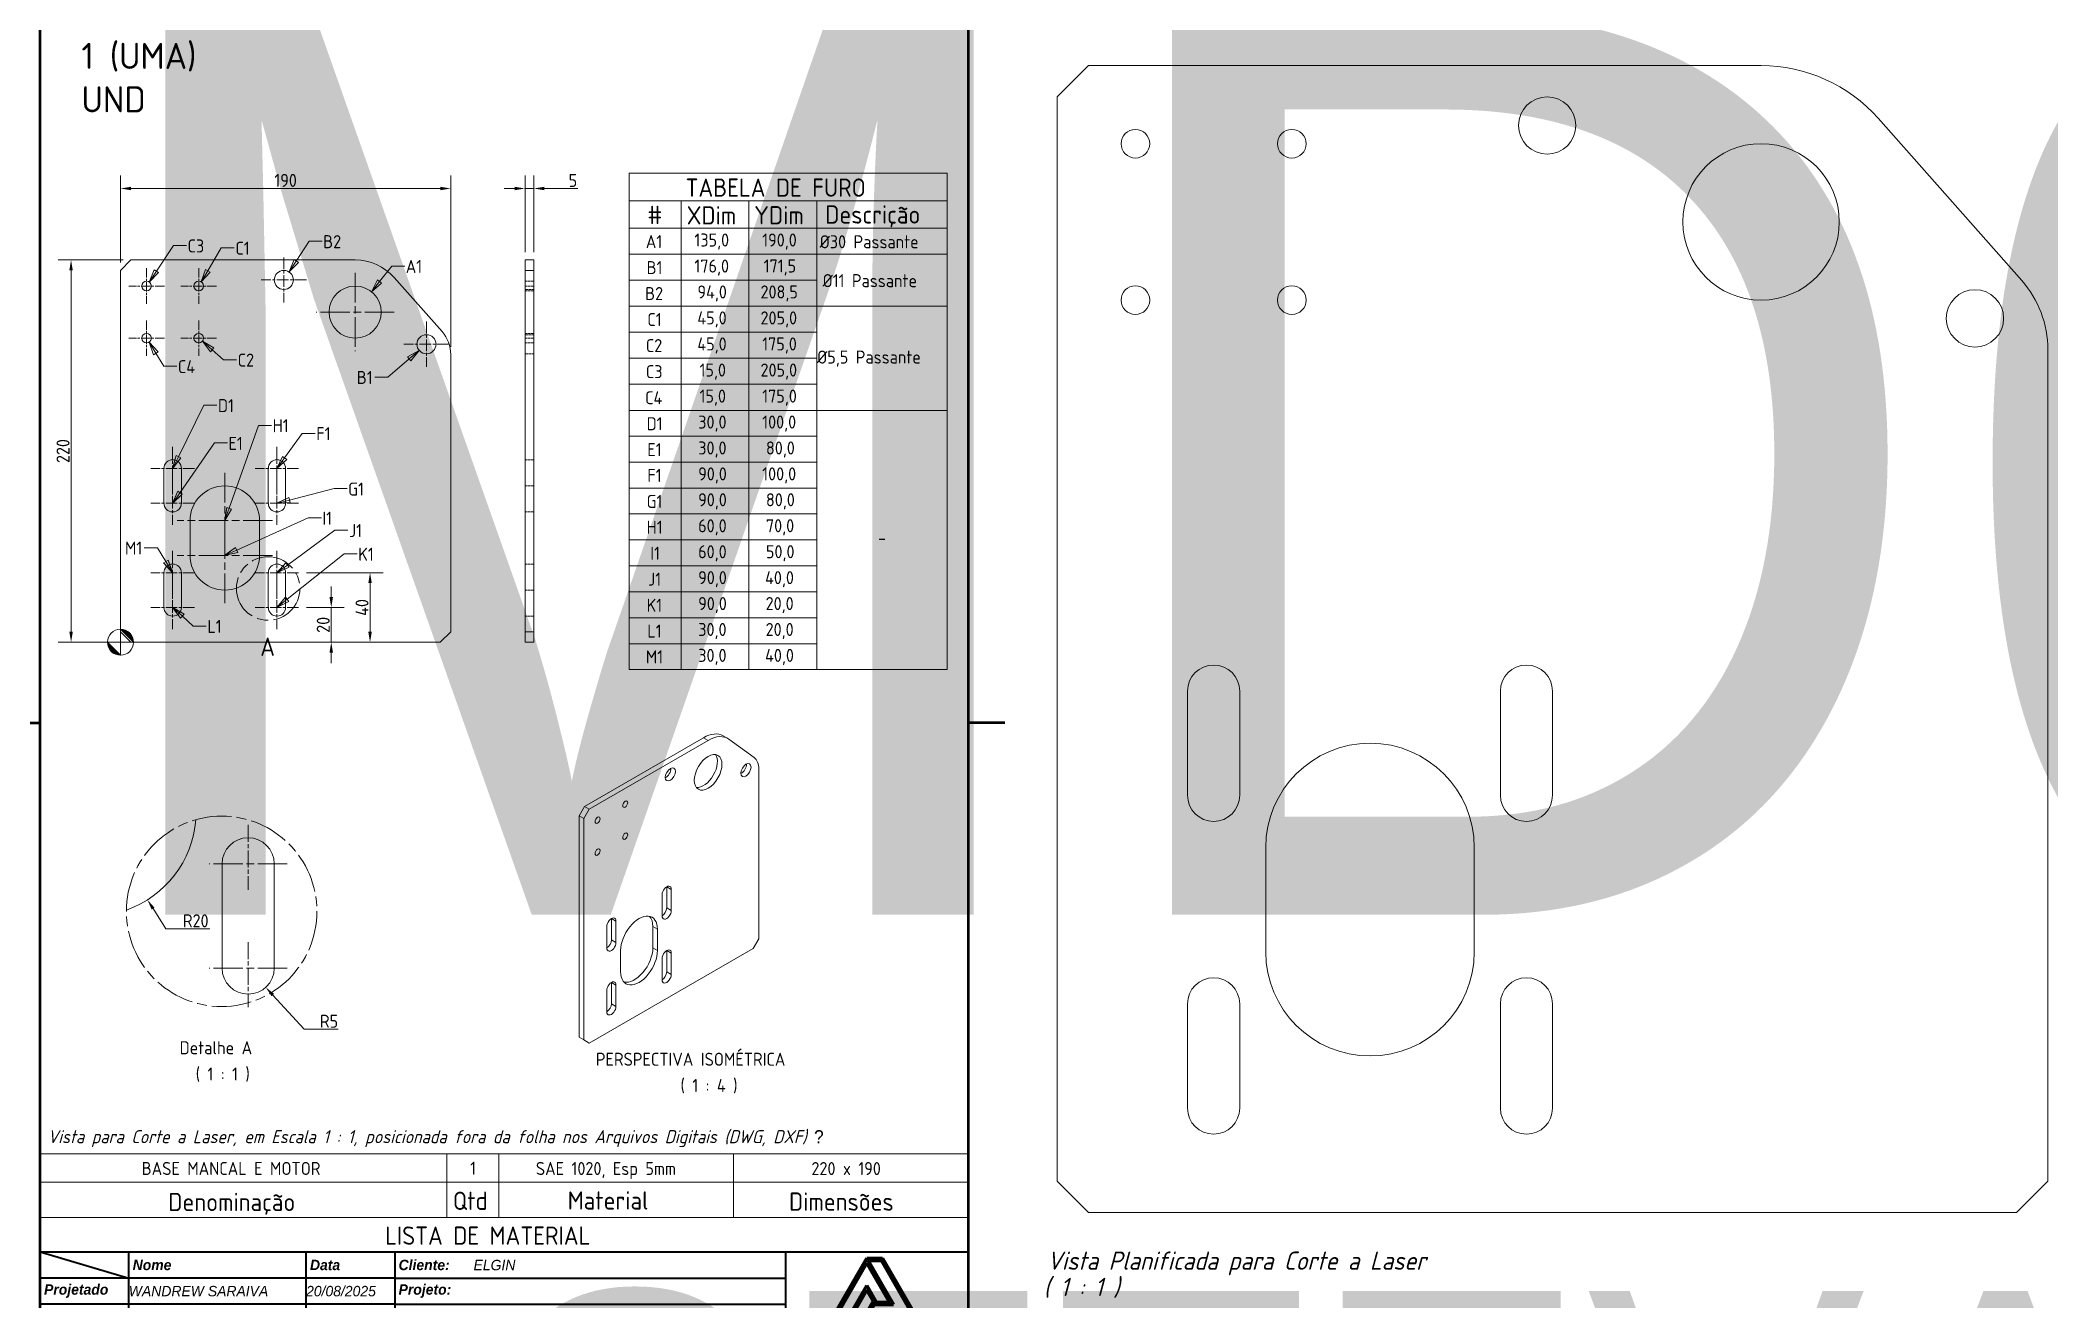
# Model space of a CAD drawing. Header units: millimetres. Extents: x 0 to 2286, y -63 to 297.
# Drawn here: x 25 to 410.1, y 38.2 to 279.5 of the extents above; entities that cross this region are included whole.
import ezdxf
from ezdxf.enums import TextEntityAlignment as Align

# ---------------------------------------------------------------- set-up
doc = ezdxf.new("R2018")
doc.units = ezdxf.units.MM
for name, pattern in [('ACAD_ISO08W100', [36, 24, -3, 6, -3]), ('CHAIN', [0.3543, 0.2362, -0.0295, 0.0591, -0.0295]), ('DASHED', [0.2068, 0.1655, -0.0413]), ('LONG_DASH_DOTTED', [0.3001, 0.2362, -0.0295, 0.0049, -0.0295])]:
    doc.linetypes.add(name, pattern=pattern)
for name, color, linetype, lineweight, true_color in [('Borda A3_A4 (ABNT)', 7, 'Continuous', 50, 0x800000), ('Borda A3_A4 Título (ABNT)', 7, 'Continuous', 40, 0x800000), ('Detail Boundary (ABNT)', 7, 'ACAD_ISO08W100', 13, 0x0080ff), ('Dimensão (ABNT)', 1, 'Continuous', 18, 0xff0000), ('Símbolo (ABNT)', 1, 'Continuous', 18, 0xff0000)]:
    doc.layers.add(name, color=color, linetype=linetype, lineweight=lineweight, true_color=true_color)
for name, color, linetype, lineweight in [('Borda Título (ABNT)', 7, 'Continuous', 50), ('Hidden (ABNT)', 7, 'DASHED', 18), ('Marca de centro (ISO)', 7, 'Continuous', 9), ('Note (ABNT)', 7, 'Continuous', 18), ('Símbolo (ISO)', 7, 'Continuous', 18), ('Visible (ABNT)', 7, 'Continuous', 13)]:
    doc.layers.add(name, color=color, linetype=linetype, lineweight=lineweight)
doc.styles.add('Estilo de texto286', font='')
doc.styles.add('RODAPÉ', font='GOST Common.ttf')
doc.styles.get("Standard").update_dxf_attribs({"font": ''})
doc.styles.add('Texto 1.50 (ABNT)', font='GOTHICI.TTF')
doc.styles.add('Texto 2.50 (ABNT)', font='isocp_IV50.ttf')
doc.styles.add('Texto 2.50 Rótulo (ABNT)', font='')
doc.styles.add('Texto 3.50 (ABNT)', font='isocp_IV50.ttf')
doc.styles.add('Texto Bloco 1.50 (ABNT)', font='GOTHICI.TTF')
doc.styles.add('Texto Bloco 2.00 (ABNT)', font='GOTHICI.TTF')
doc.styles.add('Texto Bloco 2.00 N (ABNT)', font='GOTHICBI.TTF')
doc.styles.get('Estilo de texto286').set_extended_font_data('ISOCP_IV50', italic=True, bold=True)
doc.styles.get('Standard').set_extended_font_data('ISOCP_IV50', italic=True)
doc.styles.get('Texto 2.50 Rótulo (ABNT)').set_extended_font_data('ISOCP_IV50', italic=True)
doc.dimstyles.new('Padrão (ABNT)', dxfattribs={"dimtxt": 2.5, "dimasz": 2, "dimexe": 2.5, "dimexo": 1.5, "dimgap": 0.25, "dimtad": 1, "dimtoh": 1, "dimtxsty": 'Texto 2.50 (ABNT)', "dimcen": 0.09, "dimdle": 7.5, "dimclrd": 256, "dimclre": 256, "dimclrt": 7, "dimazin": 2, "dimtfac": 0.5, "dimtmove": 0, "dimatfit": 3, "dimfxl": 0, "dimtolj": 1, "dimtzin": 0, "dimlwd": -1, "dimlwe": -1, "dimarcsym": 0})

msp = doc.modelspace()

# ---------------------------------------------------------------- texts
at = {"layer": 'Note (ABNT)', "color": 7, "attachment_point": 7}
for s, insert, char_height, style in [('Detalhe A', (51.7511, 84.9324), 2.5, 'Texto 2.50 (ABNT)'), ('PERSPECTIVA ISOMÉTRICA', (131.5835, 82.7204), 2.5, 'Texto 2.50 (ABNT)'), ('( 1 : 1 )', (54.8333, 79.6473), 2.5, 'Texto 2.50 (ABNT)'), ('( 1 : 4 )', (147.814, 77.4473), 2.5, 'Texto 2.50 (ABNT)'), ('Vista Planificada para Corte a Laser', (218.1155, 42.5307), 3.5, 'Estilo de texto286'), ('( 1 : 1 )', (217.4855, 38.2041), 3.5, 'Estilo de texto286')]:
    msp.add_mtext(s, dxfattribs=dict(at, insert=insert, char_height=char_height, style=style))
at = {"layer": 'Símbolo (ABNT)', "insert": (26.4416, 68.7468), "char_height": 2.5, "width": 174.15222, "attachment_point": 4, "style": 'Texto 2.50 Rótulo (ABNT)'}
msp.add_mtext('\\fISOCP_IV50|b0|i1;{\\H2.5000;Vista para Corte a Laser, em Escala 1 : 1, posicionada fora da folha nos Arquivos Digitais (DWG, DXF) }\\fAIGDT|b0|i1;{\\H2.4900;\uf0c4}', dxfattribs=at)
at = {"layer": 'Símbolo (ISO)', "color": 1, "true_color": 0xff0000, "insert": (32.9269, 272.2887), "char_height": 5, "width": 34.929225, "attachment_point": 4, "style": 'RODAPÉ'}
msp.add_mtext('\\fGOST Common|b0|i0;{\\H5.0000;1 (UMA) UND}', dxfattribs=at)

# ---------------------------------------------------------------- blocks, each defined once
blk = doc.blocks.new('LISTA DE MATERIAL')
at = {"layer": 'Símbolo (ABNT)'}
for p, q in [((203, 65.86), (25, 65.86)), ((25, 65.86), (25, 60.42)), ((103, 65.86), (103, 60.42)), ((113, 65.86), (113, 60.42)), ((158, 65.86), (158, 60.42)), ((203, 65.86), (203, 60.42)), ((203, 60.42), (25, 60.42)), ((25, 53.6), (25, 60.42)), ((103, 53.6), (103, 60.42)), ((113, 53.6), (113, 60.42)), ((158, 53.6), (158, 60.42)), ((203, 53.6), (203, 60.42)), ((25, 47), (25, 53.6)), ((203, 53.6), (25, 53.6)), ((203, 47), (203, 53.6)), ((203, 47), (25, 47))]:
    blk.add_line(p, q, dxfattribs=at)
at = {"layer": 'Símbolo (ABNT)', "color": 7, "attachment_point": 7}
for s, insert, char_height, style in [('BASE MANCAL E MOTOR', (44.47, 61.77), 2.5, 'Texto 2.50 (ABNT)'), ('1', (107.48, 61.83), 2.5, 'Texto 2.50 (ABNT)'), ('SAE 1020, Esp 5mm', (120.08, 61.01), 2.5, 'Texto 2.50 (ABNT)'), ('220 x 190', (172.93, 61.76), 2.5, 'Texto 2.50 (ABNT)'), ('Denominação', (49.58, 54.16), 3.5, 'Texto 3.50 (ABNT)'), ('Qtd', (104.16, 55.07), 3.5, 'Texto 3.50 (ABNT)'), ('Material', (126.18, 55.14), 3.5, 'Texto 3.50 (ABNT)'), ('Dimensões', (168.63, 54.92), 3.5, 'Texto 3.50 (ABNT)'), ('LISTA DE MATERIAL', (91.16, 48.39), 3.5, 'Texto 3.50 (ABNT)')]:
    blk.add_mtext(s, dxfattribs=dict(at, insert=insert, char_height=char_height, style=style))
blk = doc.blocks.new('*D9')
at = {"layer": 'Defpoints', "color": 0, "transparency": 16777216}
for p in [(118.01, 251.02), (118.01, 237.31), (119.68, 237.31)]:
    blk.add_point(p, dxfattribs=at)
at = {"layer": 'Dimensão (ABNT)', "transparency": 16777216}
for p, q in [((116.01, 251.02), (114.01, 251.02)), ((118.01, 238.81), (118.01, 253.52)), ((118.01, 251.02), (119.68, 251.02)), ((119.68, 238.81), (119.68, 253.52)), ((121.68, 251.02), (128.1, 251.02))]:
    blk.add_line(p, q, dxfattribs=at)
for points in [[(116.01, 251.35), (116.01, 250.69), (118.01, 251.02)], [(121.68, 251.35), (121.68, 250.69), (119.68, 251.02)]]:
    blk.add_solid(points, dxfattribs=at)
at = {"layer": 'Dimensão (ABNT)', "color": 7, "transparency": 16777216, "insert": (127.18, 252.56), "char_height": 2.5, "attachment_point": 5, "style": 'Texto 2.50 (ABNT)'}
blk.add_mtext('\\A1;5', dxfattribs=at)
blk = doc.blocks.new('*D10')
at = {"layer": 'Defpoints', "color": 0, "transparency": 16777216}
for p in [(103.75, 251.02), (40.41, 235.31), (103.75, 219.15)]:
    blk.add_point(p, dxfattribs=at)
at = {"layer": 'Dimensão (ABNT)', "transparency": 16777216}
for p, q in [((40.41, 236.81), (40.41, 253.52)), ((42.41, 251.02), (101.75, 251.02)), ((103.75, 220.65), (103.75, 253.52))]:
    blk.add_line(p, q, dxfattribs=at)
for points in [[(42.41, 251.35), (42.41, 250.69), (40.41, 251.02)], [(101.75, 251.35), (101.75, 250.69), (103.75, 251.02)]]:
    blk.add_solid(points, dxfattribs=at)
at = {"layer": 'Dimensão (ABNT)', "color": 7, "transparency": 16777216, "insert": (72.08, 252.57), "char_height": 2.5, "attachment_point": 5, "style": 'Texto 2.50 (ABNT)'}
blk.add_mtext('\\A1;190', dxfattribs=at)
blk = doc.blocks.new('*D11')
at = {"layer": 'Defpoints', "color": 0, "transparency": 16777216}
for p in [(42.41, 237.31), (30.93, 163.98), (42.41, 163.98)]:
    blk.add_point(p, dxfattribs=at)
at = {"layer": 'Dimensão (ABNT)', "transparency": 16777216}
for p, q in [((40.91, 237.31), (28.43, 237.31)), ((30.93, 235.31), (30.93, 165.98)), ((40.91, 163.98), (28.43, 163.98))]:
    blk.add_line(p, q, dxfattribs=at)
for points in [[(30.6, 235.31), (31.26, 235.31), (30.93, 237.31)], [(30.6, 165.98), (31.26, 165.98), (30.93, 163.98)]]:
    blk.add_solid(points, dxfattribs=at)
at = {"layer": 'Dimensão (ABNT)', "color": 7, "transparency": 16777216, "insert": (29.39, 200.65), "char_height": 2.5, "attachment_point": 5, "rotation": 90, "style": 'Texto 2.50 (ABNT)'}
blk.add_mtext('\\A1;220', dxfattribs=at)
blk = doc.blocks.new('*D12')
at = {"layer": 'Defpoints', "color": 0, "transparency": 16777216}
for p in [(74.58, 170.65), (80.83, 170.65), (82.53, 163.98)]:
    blk.add_point(p, dxfattribs=at)
at = {"layer": 'Dimensão (ABNT)', "transparency": 16777216}
for p, q in [((80.83, 172.65), (80.83, 174.65)), ((76.08, 170.65), (83.33, 170.65)), ((80.83, 170.65), (80.83, 168.65)), ((80.83, 165.98), (80.83, 168.65)), ((80.83, 163.98), (80.83, 165.98)), ((80.83, 161.98), (80.83, 159.98))]:
    blk.add_line(p, q, dxfattribs=at)
for points in [[(80.5, 172.65), (81.17, 172.65), (80.83, 170.65)], [(80.5, 161.98), (81.17, 161.98), (80.83, 163.98)]]:
    blk.add_solid(points, dxfattribs=at)
at = {"layer": 'Dimensão (ABNT)', "color": 7, "transparency": 16777216, "insert": (79.29, 167.31), "char_height": 2.5, "attachment_point": 5, "rotation": 90, "style": 'Texto 2.50 (ABNT)'}
blk.add_mtext('\\A1;20', dxfattribs=at)
blk = doc.blocks.new('*D13')
at = {"layer": 'Defpoints', "color": 0, "transparency": 16777216}
for p in [(74.58, 177.31), (88.27, 177.31), (91.86, 163.98)]:
    blk.add_point(p, dxfattribs=at)
at = {"layer": 'Dimensão (ABNT)', "transparency": 16777216}
for p, q in [((76.08, 177.31), (90.77, 177.31)), ((88.27, 165.98), (88.27, 175.31))]:
    blk.add_line(p, q, dxfattribs=at)
for points in [[(87.94, 175.31), (88.61, 175.31), (88.27, 177.31)], [(87.94, 165.98), (88.61, 165.98), (88.27, 163.98)]]:
    blk.add_solid(points, dxfattribs=at)
at = {"layer": 'Dimensão (ABNT)', "color": 7, "transparency": 16777216, "insert": (86.73, 170.65), "char_height": 2.5, "attachment_point": 5, "rotation": 90, "style": 'Texto 2.50 (ABNT)'}
blk.add_mtext('\\A1;40', dxfattribs=at)
blk = doc.blocks.new('Símbolo de indicador de origem1')
at = {"layer": 'Dimensão (ABNT)'}
h = blk.add_hatch(color=256, dxfattribs=at)
edge = h.paths.add_edge_path()
edge.add_line((40.41, 166.48), (42.91, 163.98))
edge.add_arc((40.41, 163.98), 2.5, 0, 90)
h = blk.add_hatch(color=256, dxfattribs=at)
edge = h.paths.add_edge_path()
edge.add_line((40.41, 161.48), (37.91, 163.98))
edge.add_arc((40.41, 163.98), 2.5, 180, 270)
for p, q in [((40.41, 166.48), (42.91, 163.98)), ((40.41, 161.48), (37.91, 163.98))]:
    blk.add_line(p, q, dxfattribs=at)
at = {"layer": 'Dimensão (ABNT)', "flags": 128}
for points in [[(40.41, 163.98), (42.91, 163.98), (40.41, 166.48), (40.41, 163.98)], [(40.41, 163.98), (40.41, 166.48), (40.41, 161.48), (40.41, 163.98)], [(40.41, 163.98), (40.41, 161.48), (37.91, 163.98), (40.41, 163.98)], [(40.41, 163.98), (37.91, 163.98), (40.41, 163.98), (40.41, 163.98)]]:
    blk.add_lwpolyline(points, dxfattribs=at)
at = {"layer": 'Dimensão (ABNT)'}
blk.add_circle((40.41, 163.98), 2.5, dxfattribs=at)
for start, end in [(0, 90), (180, 270)]:
    blk.add_arc((40.41, 163.98), 2.5, start, end, dxfattribs=at)
for points in [[(40.41, 163.98), (42.91, 163.98), (40.41, 166.48), (40.41, 163.98)], [(40.41, 163.98), (40.41, 166.48), (40.41, 161.48), (40.41, 163.98)], [(40.41, 163.98), (40.41, 161.48), (37.91, 163.98), (40.41, 163.98)], [(40.41, 163.98), (37.91, 163.98), (40.41, 163.98)]]:
    blk.add_solid(points, dxfattribs=at)
blk = doc.blocks.new('Tabela de furos1')
at = {"layer": 'Símbolo (ABNT)'}
for p, q in [((137.94, 158.73), (137.94, 253.94)), ((137.94, 253.94), (198.99, 253.94)), ((198.99, 253.94), (198.99, 158.73)), ((137.94, 248.66), (147.94, 248.66)), ((147.94, 248.66), (147.94, 243.38)), ((147.94, 248.66), (160.94, 248.66)), ((147.94, 248.66), (147.94, 243.38)), ((160.94, 248.66), (160.94, 243.38)), ((160.94, 248.66), (173.94, 248.66)), ((160.94, 248.66), (160.94, 243.38)), ((173.94, 248.66), (173.94, 243.38)), ((173.94, 248.66), (198.99, 248.66)), ((173.94, 248.66), (173.94, 243.38)), ((137.94, 243.38), (147.94, 243.38)), ((137.94, 243.38), (147.94, 243.38)), ((147.94, 243.38), (160.94, 243.38)), ((147.94, 243.38), (147.94, 238.41)), ((147.94, 243.38), (160.94, 243.38)), ((147.94, 243.38), (147.94, 238.41)), ((160.94, 243.38), (173.94, 243.38)), ((160.94, 243.38), (160.94, 238.41)), ((160.94, 243.38), (173.94, 243.38)), ((160.94, 243.38), (160.94, 238.41)), ((173.94, 243.38), (198.99, 243.38)), ((173.94, 243.38), (173.94, 238.41)), ((137.94, 238.41), (147.94, 238.41)), ((137.94, 238.41), (147.94, 238.41)), ((147.94, 238.41), (160.94, 238.41)), ((147.94, 238.41), (147.94, 233.42)), ((147.94, 238.41), (160.94, 238.41)), ((147.94, 238.41), (147.94, 233.42)), ((160.94, 238.41), (173.94, 238.41)), ((160.94, 238.41), (160.94, 233.42)), ((160.94, 238.41), (173.94, 238.41)), ((160.94, 238.41), (160.94, 233.42)), ((173.94, 238.41), (173.94, 233.42)), ((173.94, 238.41), (198.99, 238.41)), ((173.94, 238.41), (173.94, 233.42)), ((198.99, 238.41), (198.99, 233.42)), ((137.94, 233.42), (147.94, 233.42)), ((137.94, 233.42), (147.94, 233.42)), ((147.94, 233.42), (160.94, 233.42)), ((147.94, 233.42), (147.94, 228.45)), ((147.94, 233.42), (160.94, 233.42)), ((147.94, 233.42), (147.94, 228.45)), ((160.94, 233.42), (173.94, 233.42)), ((160.94, 233.42), (160.94, 228.45)), ((160.94, 233.42), (173.94, 233.42)), ((160.94, 233.42), (160.94, 228.45)), ((173.94, 233.42), (173.94, 228.45)), ((137.94, 228.45), (147.94, 228.45)), ((137.94, 228.45), (147.94, 228.45)), ((147.94, 228.45), (160.94, 228.45)), ((147.94, 228.45), (147.94, 223.45)), ((147.94, 228.45), (160.94, 228.45)), ((147.94, 228.45), (147.94, 223.45)), ((160.94, 228.45), (173.94, 228.45)), ((160.94, 228.45), (160.94, 223.45)), ((160.94, 228.45), (173.94, 228.45)), ((160.94, 228.45), (160.94, 223.45)), ((173.94, 228.45), (173.94, 223.45)), ((173.94, 228.45), (198.99, 228.45)), ((173.94, 228.45), (173.94, 223.45)), ((198.99, 228.45), (198.99, 223.45)), ((137.94, 223.45), (147.94, 223.45)), ((137.94, 223.45), (147.94, 223.45)), ((147.94, 223.45), (160.94, 223.45)), ((147.94, 223.45), (147.94, 218.46)), ((147.94, 223.45), (160.94, 223.45)), ((147.94, 223.45), (147.94, 218.46)), ((160.94, 223.45), (173.94, 223.45)), ((160.94, 223.45), (160.94, 218.46)), ((160.94, 223.45), (173.94, 223.45)), ((160.94, 223.45), (160.94, 218.46)), ((173.94, 223.45), (173.94, 218.46)), ((137.94, 218.46), (147.94, 218.46)), ((137.94, 218.46), (147.94, 218.46)), ((147.94, 218.46), (160.94, 218.46)), ((147.94, 218.46), (147.94, 213.46)), ((147.94, 218.46), (160.94, 218.46)), ((147.94, 218.46), (147.94, 213.46)), ((160.94, 218.46), (173.94, 218.46)), ((160.94, 218.46), (160.94, 213.46)), ((160.94, 218.46), (173.94, 218.46)), ((160.94, 218.46), (160.94, 213.46)), ((173.94, 218.46), (173.94, 213.46)), ((137.94, 213.46), (147.94, 213.46)), ((137.94, 213.46), (147.94, 213.46)), ((147.94, 213.46), (160.94, 213.46)), ((147.94, 213.46), (147.94, 208.46)), ((147.94, 213.46), (160.94, 213.46)), ((147.94, 213.46), (147.94, 208.46)), ((160.94, 213.46), (173.94, 213.46)), ((160.94, 213.46), (160.94, 208.46)), ((160.94, 213.46), (173.94, 213.46)), ((160.94, 213.46), (160.94, 208.46)), ((173.94, 213.46), (173.94, 208.46)), ((137.94, 208.46), (147.94, 208.46)), ((137.94, 208.46), (147.94, 208.46)), ((147.94, 208.46), (160.94, 208.46)), ((147.94, 208.46), (147.94, 203.49)), ((147.94, 208.46), (160.94, 208.46)), ((147.94, 208.46), (147.94, 203.49)), ((160.94, 208.46), (173.94, 208.46)), ((160.94, 208.46), (160.94, 203.49)), ((160.94, 208.46), (173.94, 208.46)), ((160.94, 208.46), (160.94, 203.49)), ((173.94, 208.46), (173.94, 203.49)), ((173.94, 208.46), (198.99, 208.46)), ((173.94, 208.46), (173.94, 203.49)), ((198.99, 208.46), (198.99, 203.49)), ((137.94, 203.49), (147.94, 203.49)), ((137.94, 203.49), (147.94, 203.49)), ((147.94, 203.49), (160.94, 203.49)), ((147.94, 203.49), (147.94, 198.52)), ((147.94, 203.49), (160.94, 203.49)), ((147.94, 203.49), (147.94, 198.52)), ((160.94, 203.49), (173.94, 203.49)), ((160.94, 203.49), (160.94, 198.52)), ((160.94, 203.49), (173.94, 203.49)), ((160.94, 203.49), (160.94, 198.52)), ((173.94, 203.49), (173.94, 198.52)), ((137.94, 198.52), (147.94, 198.52)), ((137.94, 198.52), (147.94, 198.52)), ((147.94, 198.52), (160.94, 198.52)), ((147.94, 198.52), (147.94, 193.55)), ((147.94, 198.52), (160.94, 198.52)), ((147.94, 198.52), (147.94, 193.55)), ((160.94, 198.52), (173.94, 198.52)), ((160.94, 198.52), (160.94, 193.55)), ((160.94, 198.52), (173.94, 198.52)), ((160.94, 198.52), (160.94, 193.55)), ((173.94, 198.52), (173.94, 193.55)), ((137.94, 193.55), (147.94, 193.55)), ((137.94, 193.55), (147.94, 193.55)), ((147.94, 193.55), (160.94, 193.55)), ((147.94, 193.55), (147.94, 188.58)), ((147.94, 193.55), (160.94, 193.55)), ((147.94, 193.55), (147.94, 188.58)), ((160.94, 193.55), (173.94, 193.55)), ((160.94, 193.55), (160.94, 188.58)), ((160.94, 193.55), (173.94, 193.55)), ((160.94, 193.55), (160.94, 188.58)), ((173.94, 193.55), (173.94, 188.58)), ((137.94, 188.58), (147.94, 188.58)), ((137.94, 188.58), (147.94, 188.58)), ((147.94, 188.58), (160.94, 188.58)), ((147.94, 188.58), (147.94, 183.59)), ((147.94, 188.58), (160.94, 188.58)), ((147.94, 188.58), (147.94, 183.59)), ((160.94, 188.58), (173.94, 188.58)), ((160.94, 188.58), (160.94, 183.59)), ((160.94, 188.58), (173.94, 188.58)), ((160.94, 188.58), (160.94, 183.59)), ((173.94, 188.58), (173.94, 183.59)), ((137.94, 183.59), (147.94, 183.59)), ((137.94, 183.59), (147.94, 183.59)), ((147.94, 183.59), (160.94, 183.59)), ((147.94, 183.59), (147.94, 178.61)), ((147.94, 183.59), (160.94, 183.59)), ((147.94, 183.59), (147.94, 178.61)), ((160.94, 183.59), (173.94, 183.59)), ((160.94, 183.59), (160.94, 178.61)), ((160.94, 183.59), (173.94, 183.59)), ((160.94, 183.59), (160.94, 178.61)), ((173.94, 183.59), (173.94, 178.61)), ((137.94, 178.61), (147.94, 178.61)), ((137.94, 178.61), (147.94, 178.61)), ((147.94, 178.61), (160.94, 178.61)), ((147.94, 178.61), (147.94, 173.64)), ((147.94, 178.61), (160.94, 178.61)), ((147.94, 178.61), (147.94, 173.64)), ((160.94, 178.61), (173.94, 178.61)), ((160.94, 178.61), (160.94, 173.64)), ((160.94, 178.61), (173.94, 178.61)), ((160.94, 178.61), (160.94, 173.64)), ((173.94, 178.61), (173.94, 173.64)), ((137.94, 173.64), (147.94, 173.64)), ((137.94, 173.64), (147.94, 173.64)), ((147.94, 173.64), (160.94, 173.64)), ((147.94, 173.64), (147.94, 168.67)), ((147.94, 173.64), (160.94, 173.64)), ((147.94, 173.64), (147.94, 168.67)), ((160.94, 173.64), (173.94, 173.64)), ((160.94, 173.64), (160.94, 168.67)), ((160.94, 173.64), (173.94, 173.64)), ((160.94, 173.64), (160.94, 168.67)), ((173.94, 173.64), (173.94, 168.67)), ((137.94, 168.67), (147.94, 168.67)), ((137.94, 168.67), (147.94, 168.67)), ((147.94, 168.67), (160.94, 168.67)), ((147.94, 168.67), (147.94, 163.7)), ((147.94, 168.67), (160.94, 168.67)), ((147.94, 168.67), (147.94, 163.7)), ((160.94, 168.67), (173.94, 168.67)), ((160.94, 168.67), (160.94, 163.7)), ((160.94, 168.67), (173.94, 168.67)), ((160.94, 168.67), (160.94, 163.7)), ((173.94, 168.67), (173.94, 163.7)), ((137.94, 163.7), (147.94, 163.7)), ((137.94, 163.7), (147.94, 163.7)), ((147.94, 163.7), (160.94, 163.7)), ((147.94, 163.7), (147.94, 158.73)), ((147.94, 163.7), (160.94, 163.7)), ((147.94, 163.7), (147.94, 158.73)), ((160.94, 163.7), (173.94, 163.7)), ((160.94, 163.7), (160.94, 158.73)), ((160.94, 163.7), (173.94, 163.7)), ((160.94, 163.7), (160.94, 158.73)), ((173.94, 163.7), (173.94, 158.73)), ((198.99, 158.73), (137.94, 158.73))]:
    blk.add_line(p, q, dxfattribs=at)
at = {"layer": 'Símbolo (ABNT)', "color": 7, "attachment_point": 7}
for s, insert, char_height, style in [('TABELA DE FURO', (148.78, 249.43), 3.5, 'Texto 3.50 (ABNT)'), ('#', (141.48, 244.2), 3.5, 'Texto 3.50 (ABNT)'), ('XDim', (149, 244.12), 3.5, 'Texto 3.50 (ABNT)'), ('YDim', (161.96, 244.14), 3.5, 'Texto 3.50 (ABNT)'), ('Descrição', (175.57, 243.59), 3.5, 'Texto 3.50 (ABNT)'), ('A1', (141.16, 239.58), 2.5, 'Texto 2.50 (ABNT)'), ('135,0', (150.49, 239.3), 2.5, 'Texto 2.50 (ABNT)'), ('190,0', (163.49, 239.3), 2.5, 'Texto 2.50 (ABNT)'), ('Ø30 Passante ', (174.51, 239.55), 2.5, 'Texto 2.50 (ABNT)'), ('B1', (141.31, 234.59), 2.5, 'Texto 2.50 (ABNT)'), ('176,0', (150.49, 234.31), 2.5, 'Texto 2.50 (ABNT)'), ('171,5', (163.77, 234.32), 2.5, 'Texto 2.50 (ABNT)'), ('B2', (141.03, 229.61), 2.5, 'Texto 2.50 (ABNT)'), ('94,0', (151.06, 229.34), 2.5, 'Texto 2.50 (ABNT)'), ('208,5', (163.16, 229.34), 2.5, 'Texto 2.50 (ABNT)'), ('Ø11 Passante ', (175.07, 232.09), 2.5, 'Texto 2.50 (ABNT)'), ('45,0', (151.04, 224.36), 2.5, 'Texto 2.50 (ABNT)'), ('205,0', (163.16, 224.36), 2.5, 'Texto 2.50 (ABNT)'), ('C1', (141.45, 224.63), 2.5, 'Texto 2.50 (ABNT)'), ('C2', (141.17, 219.63), 2.5, 'Texto 2.50 (ABNT)'), ('45,0', (151.04, 219.36), 2.5, 'Texto 2.50 (ABNT)'), ('175,0', (163.49, 219.36), 2.5, 'Texto 2.50 (ABNT)'), ('Ø5,5 Passante ', (174.02, 216.85), 2.5, 'Texto 2.50 (ABNT)'), ('C3', (141.17, 214.63), 2.5, 'Texto 2.50 (ABNT)'), ('15,0', (151.47, 214.36), 2.5, 'Texto 2.50 (ABNT)'), ('205,0', (163.16, 214.36), 2.5, 'Texto 2.50 (ABNT)'), ('C4', (141.03, 209.63), 2.5, 'Texto 2.50 (ABNT)'), ('15,0', (151.47, 209.36), 2.5, 'Texto 2.50 (ABNT)'), ('175,0', (163.49, 209.36), 2.5, 'Texto 2.50 (ABNT)'), ('D1', (141.31, 204.65), 2.5, 'Texto 2.50 (ABNT)'), ('30,0', (151.22, 204.38), 2.5, 'Texto 2.50 (ABNT)'), ('100,0', (163.49, 204.38), 2.5, 'Texto 2.50 (ABNT)'), ('E1', (141.45, 199.68), 2.5, 'Texto 2.50 (ABNT)'), ('30,0', (151.22, 199.41), 2.5, 'Texto 2.50 (ABNT)'), ('80,0', (164.2, 199.41), 2.5, 'Texto 2.50 (ABNT)'), ('F1', (141.45, 194.72), 2.5, 'Texto 2.50 (ABNT)'), ('90,0', (151.2, 194.44), 2.5, 'Texto 2.50 (ABNT)'), ('100,0', (163.49, 194.44), 2.5, 'Texto 2.50 (ABNT)'), ('90,0', (151.2, 189.47), 2.5, 'Texto 2.50 (ABNT)'), ('80,0', (164.2, 189.47), 2.5, 'Texto 2.50 (ABNT)'), ('G1', (141.31, 189.74), 2.5, 'Texto 2.50 (ABNT)'), ('H1', (141.31, 184.79), 2.5, 'Texto 2.50 (ABNT)'), ('60,0', (151.2, 184.48), 2.5, 'Texto 2.50 (ABNT)'), ('70,0', (164.2, 184.49), 2.5, 'Texto 2.50 (ABNT)'), ('I1', (142.02, 179.8), 2.5, 'Texto 2.50 (ABNT)'), ('60,0', (151.2, 179.5), 2.5, 'Texto 2.50 (ABNT)'), ('50,0', (164.2, 179.51), 2.5, 'Texto 2.50 (ABNT)'), ('-', (185.7, 182.73), 2.5, 'Texto 2.50 (ABNT)'), ('J1', (141.61, 174.81), 2.5, 'Texto 2.50 (ABNT)'), ('90,0', (151.2, 174.53), 2.5, 'Texto 2.50 (ABNT)'), ('40,0', (164.04, 174.53), 2.5, 'Texto 2.50 (ABNT)'), ('K1', (141.31, 169.81), 2.5, 'Texto 2.50 (ABNT)'), ('90,0', (151.2, 169.56), 2.5, 'Texto 2.50 (ABNT)'), ('20,0', (164.14, 169.56), 2.5, 'Texto 2.50 (ABNT)'), ('L1', (141.45, 164.87), 2.5, 'Texto 2.50 (ABNT)'), ('30,0', (151.22, 164.59), 2.5, 'Texto 2.50 (ABNT)'), ('20,0', (164.14, 164.59), 2.5, 'Texto 2.50 (ABNT)'), ('M1', (141.17, 159.92), 2.5, 'Texto 2.50 (ABNT)'), ('30,0', (151.22, 159.62), 2.5, 'Texto 2.50 (ABNT)'), ('40,0', (164.04, 159.62), 2.5, 'Texto 2.50 (ABNT)')]:
    blk.add_mtext(s, dxfattribs=dict(at, insert=insert, char_height=char_height, style=style))
blk = doc.blocks.new('Texto da chamada de detalhe1')
at = {"layer": 'Símbolo (ABNT)'}
for p, q in [((90.09, 233.18), (92.44, 236.12)), ((92.44, 236.12), (94.94, 236.12)), ((89.7, 233.49), (88.53, 231.22)), ((90.09, 233.18), (88.53, 231.22)), ((88.53, 231.22), (90.48, 232.86)), ((90.48, 232.86), (89.7, 233.49))]:
    blk.add_line(p, q, dxfattribs=at)
at = {"layer": 'Símbolo (ABNT)', "flags": 128}
blk.add_lwpolyline([(89.7, 233.49), (88.53, 231.22), (90.48, 232.86), (89.7, 233.49)], dxfattribs=at)
at = {"layer": 'Símbolo (ABNT)'}
blk.add_solid([(89.7, 233.49), (88.53, 231.22), (90.48, 232.86), (89.7, 233.49)], dxfattribs=at)
at = {"layer": 'Símbolo (ABNT)', "color": 7, "insert": (95.12, 234.81), "char_height": 2.5, "attachment_point": 7, "style": 'Texto 2.50 (ABNT)'}
blk.add_mtext('A1', dxfattribs=at)
blk = doc.blocks.new('Texto da chamada de detalhe2')
at = {"layer": 'Símbolo (ABNT)'}
for p, q in [((97.69, 219.96), (95.46, 218.72)), ((95.79, 218.34), (97.69, 219.96)), ((96.11, 217.96), (97.69, 219.96)), ((95.79, 218.34), (91.67, 214.83)), ((95.46, 218.72), (96.11, 217.96)), ((91.67, 214.83), (89.17, 214.83))]:
    blk.add_line(p, q, dxfattribs=at)
at = {"layer": 'Símbolo (ABNT)', "flags": 128}
blk.add_lwpolyline([(96.11, 217.96), (97.69, 219.96), (95.46, 218.72), (96.11, 217.96)], dxfattribs=at)
at = {"layer": 'Símbolo (ABNT)'}
blk.add_solid([(96.11, 217.96), (97.69, 219.96), (95.46, 218.72), (96.11, 217.96)], dxfattribs=at)
at = {"layer": 'Símbolo (ABNT)', "color": 7, "insert": (85.73, 213.51), "char_height": 2.5, "attachment_point": 7, "style": 'Texto 2.50 (ABNT)'}
blk.add_mtext('B1', dxfattribs=at)
blk = doc.blocks.new('Texto da chamada de detalhe3')
at = {"layer": 'Símbolo (ABNT)'}
for p, q in [((74.11, 237.11), (76.58, 240.89)), ((76.58, 240.89), (79.08, 240.89)), ((73.69, 237.38), (72.74, 235.01)), ((74.11, 237.11), (72.74, 235.01)), ((72.74, 235.01), (74.53, 236.83)), ((74.53, 236.83), (73.69, 237.38))]:
    blk.add_line(p, q, dxfattribs=at)
at = {"layer": 'Símbolo (ABNT)', "flags": 128}
blk.add_lwpolyline([(73.69, 237.38), (72.74, 235.01), (74.53, 236.83), (73.69, 237.38)], dxfattribs=at)
at = {"layer": 'Símbolo (ABNT)'}
blk.add_solid([(73.69, 237.38), (72.74, 235.01), (74.53, 236.83), (73.69, 237.38)], dxfattribs=at)
at = {"layer": 'Símbolo (ABNT)', "color": 7, "insert": (79.28, 239.57), "char_height": 2.5, "attachment_point": 7, "style": 'Texto 2.50 (ABNT)'}
blk.add_mtext('B2', dxfattribs=at)
blk = doc.blocks.new('Texto da chamada de detalhe4')
at = {"layer": 'Símbolo (ABNT)'}
for p, q in [((57.15, 235.25), (59.74, 239.63)), ((59.74, 239.63), (62.24, 239.63)), ((56.72, 235.51), (55.88, 233.1)), ((57.15, 235.25), (55.88, 233.1)), ((55.88, 233.1), (57.58, 235)), ((57.58, 235), (56.72, 235.51))]:
    blk.add_line(p, q, dxfattribs=at)
at = {"layer": 'Símbolo (ABNT)', "flags": 128}
blk.add_lwpolyline([(56.72, 235.51), (55.88, 233.1), (57.58, 235), (56.72, 235.51)], dxfattribs=at)
at = {"layer": 'Símbolo (ABNT)'}
blk.add_solid([(56.72, 235.51), (55.88, 233.1), (57.58, 235), (56.72, 235.51)], dxfattribs=at)
at = {"layer": 'Símbolo (ABNT)', "color": 7, "insert": (62.44, 238.31), "char_height": 2.5, "attachment_point": 7, "style": 'Texto 2.50 (ABNT)'}
blk.add_mtext('C1', dxfattribs=at)
blk = doc.blocks.new('Texto da chamada de detalhe5')
at = {"layer": 'Símbolo (ABNT)'}
for p, q in [((57.99, 220.07), (56.11, 221.71)), ((58.32, 220.45), (56.11, 221.71)), ((56.11, 221.71), (57.67, 219.7)), ((57.67, 219.7), (58.32, 220.45)), ((57.99, 220.07), (60.18, 218.18)), ((60.18, 218.18), (62.68, 218.18))]:
    blk.add_line(p, q, dxfattribs=at)
at = {"layer": 'Símbolo (ABNT)', "flags": 128}
blk.add_lwpolyline([(58.32, 220.45), (56.11, 221.71), (57.67, 219.7), (58.32, 220.45)], dxfattribs=at)
at = {"layer": 'Símbolo (ABNT)'}
blk.add_solid([(58.32, 220.45), (56.11, 221.71), (57.67, 219.7), (58.32, 220.45)], dxfattribs=at)
at = {"layer": 'Símbolo (ABNT)', "color": 7, "insert": (62.88, 216.85), "char_height": 2.5, "attachment_point": 7, "style": 'Texto 2.50 (ABNT)'}
blk.add_mtext('C2', dxfattribs=at)
blk = doc.blocks.new('Texto da chamada de detalhe6')
at = {"layer": 'Símbolo (ABNT)'}
for p, q in [((47.31, 235.16), (50.58, 240.07)), ((50.58, 240.07), (53.08, 240.07)), ((46.89, 235.43), (45.92, 233.08)), ((47.31, 235.16), (45.92, 233.08)), ((47.72, 234.88), (46.89, 235.43)), ((45.92, 233.08), (47.72, 234.88))]:
    blk.add_line(p, q, dxfattribs=at)
at = {"layer": 'Símbolo (ABNT)', "flags": 128}
blk.add_lwpolyline([(46.89, 235.43), (45.92, 233.08), (47.72, 234.88), (46.89, 235.43)], dxfattribs=at)
at = {"layer": 'Símbolo (ABNT)'}
blk.add_solid([(46.89, 235.43), (45.92, 233.08), (47.72, 234.88), (46.89, 235.43)], dxfattribs=at)
at = {"layer": 'Símbolo (ABNT)', "color": 7, "insert": (53.27, 238.75), "char_height": 2.5, "attachment_point": 7, "style": 'Texto 2.50 (ABNT)'}
blk.add_mtext('C3', dxfattribs=at)
blk = doc.blocks.new('Texto da chamada de detalhe7')
at = {"layer": 'Símbolo (ABNT)'}
for p, q in [((47.2, 219.4), (45.89, 221.53)), ((47.62, 219.66), (45.89, 221.53)), ((45.89, 221.53), (46.77, 219.14)), ((46.77, 219.14), (47.62, 219.66)), ((47.2, 219.4), (48.71, 216.92)), ((48.71, 216.92), (51.21, 216.92))]:
    blk.add_line(p, q, dxfattribs=at)
at = {"layer": 'Símbolo (ABNT)', "flags": 128}
blk.add_lwpolyline([(47.62, 219.66), (45.89, 221.53), (46.77, 219.14), (47.62, 219.66)], dxfattribs=at)
at = {"layer": 'Símbolo (ABNT)'}
blk.add_solid([(47.62, 219.66), (45.89, 221.53), (46.77, 219.14), (47.62, 219.66)], dxfattribs=at)
at = {"layer": 'Símbolo (ABNT)', "color": 7, "insert": (51.41, 215.59), "char_height": 2.5, "attachment_point": 7, "style": 'Texto 2.50 (ABNT)'}
blk.add_mtext('C4', dxfattribs=at)
blk = doc.blocks.new('Texto da chamada de detalhe8')
at = {"layer": 'Símbolo (ABNT)'}
for p, q in [((51.52, 199.55), (56.4, 209.44)), ((56.4, 209.44), (58.9, 209.44)), ((51.07, 199.78), (50.51, 197.69)), ((51.52, 199.55), (50.51, 197.51)), ((50.51, 197.44), (51.97, 199.33)), ((51.97, 199.33), (51.07, 199.78))]:
    blk.add_line(p, q, dxfattribs=at)
at = {"layer": 'Símbolo (ABNT)', "flags": 128}
blk.add_lwpolyline([(51.07, 199.78), (50.41, 197.31), (51.97, 199.33), (51.07, 199.78)], dxfattribs=at)
at = {"layer": 'Símbolo (ABNT)'}
blk.add_solid([(51.07, 199.78), (50.41, 197.31), (51.97, 199.33), (51.07, 199.78)], dxfattribs=at)
at = {"layer": 'Símbolo (ABNT)', "color": 7, "insert": (59.1, 208.12), "char_height": 2.5, "attachment_point": 7, "style": 'Texto 2.50 (ABNT)'}
blk.add_mtext('D1', dxfattribs=at)
blk = doc.blocks.new('Texto da chamada de detalhe9')
at = {"layer": 'Símbolo (ABNT)'}
for p, q in [((51.84, 192.7), (58.43, 202.2)), ((58.43, 202.2), (60.93, 202.2)), ((51.43, 192.98), (50.51, 190.88)), ((51.84, 192.7), (50.51, 190.79)), ((52.25, 192.41), (51.43, 192.98)), ((50.52, 190.75), (52.25, 192.41))]:
    blk.add_line(p, q, dxfattribs=at)
at = {"layer": 'Símbolo (ABNT)', "flags": 128}
blk.add_lwpolyline([(51.43, 192.98), (50.41, 190.65), (52.25, 192.41), (51.43, 192.98)], dxfattribs=at)
at = {"layer": 'Símbolo (ABNT)'}
blk.add_solid([(51.43, 192.98), (50.41, 190.65), (52.25, 192.41), (51.43, 192.98)], dxfattribs=at)
at = {"layer": 'Símbolo (ABNT)', "color": 7, "insert": (61.13, 200.87), "char_height": 2.5, "attachment_point": 7, "style": 'Texto 2.50 (ABNT)'}
blk.add_mtext('E1', dxfattribs=at)
blk = doc.blocks.new('Texto da chamada de detalhe10')
at = {"layer": 'Símbolo (ABNT)'}
for p, q in [((71.87, 199.34), (75.27, 204.05)), ((75.27, 204.05), (77.77, 204.05)), ((71.47, 199.63), (70.51, 197.53)), ((71.87, 199.34), (70.51, 197.45)), ((70.52, 197.41), (72.28, 199.05)), ((72.28, 199.05), (71.47, 199.63))]:
    blk.add_line(p, q, dxfattribs=at)
at = {"layer": 'Símbolo (ABNT)', "flags": 128}
blk.add_lwpolyline([(71.47, 199.63), (70.41, 197.31), (72.28, 199.05), (71.47, 199.63)], dxfattribs=at)
at = {"layer": 'Símbolo (ABNT)'}
blk.add_solid([(71.47, 199.63), (70.41, 197.31), (72.28, 199.05), (71.47, 199.63)], dxfattribs=at)
at = {"layer": 'Símbolo (ABNT)', "color": 7, "insert": (77.96, 202.74), "char_height": 2.5, "attachment_point": 7, "style": 'Texto 2.50 (ABNT)'}
blk.add_mtext('F1', dxfattribs=at)
blk = doc.blocks.new('Texto da chamada de detalhe11')
at = {"layer": 'Símbolo (ABNT)'}
for p, q in [((72.84, 191.26), (81.38, 193.44)), ((81.38, 193.44), (83.88, 193.44)), ((72.71, 191.75), (70.62, 190.75)), ((72.84, 191.26), (70.81, 190.75)), ((72.33, 190.75), (72.96, 190.78)), ((72.96, 190.78), (72.71, 191.75))]:
    blk.add_line(p, q, dxfattribs=at)
at = {"layer": 'Símbolo (ABNT)', "flags": 128}
blk.add_lwpolyline([(72.71, 191.75), (70.41, 190.65), (72.96, 190.78), (72.71, 191.75)], dxfattribs=at)
at = {"layer": 'Símbolo (ABNT)'}
blk.add_solid([(72.71, 191.75), (70.41, 190.65), (72.96, 190.78), (72.71, 191.75)], dxfattribs=at)
at = {"layer": 'Símbolo (ABNT)', "color": 7, "insert": (84.07, 192.11), "char_height": 2.5, "attachment_point": 7, "style": 'Texto 2.50 (ABNT)'}
blk.add_mtext('G1', dxfattribs=at)
blk = doc.blocks.new('Texto da chamada de detalhe12')
at = {"layer": 'Símbolo (ABNT)'}
for p, q in [((61.25, 189.67), (66.89, 205.57)), ((66.89, 205.57), (69.39, 205.57)), ((60.78, 189.84), (60.51, 188)), ((61.25, 189.67), (60.51, 187.59)), ((60.51, 187.48), (61.72, 189.5)), ((61.72, 189.5), (60.78, 189.84))]:
    blk.add_line(p, q, dxfattribs=at)
at = {"layer": 'Símbolo (ABNT)', "flags": 128}
blk.add_lwpolyline([(60.78, 189.84), (60.41, 187.31), (61.72, 189.5), (60.78, 189.84)], dxfattribs=at)
at = {"layer": 'Símbolo (ABNT)'}
blk.add_solid([(60.78, 189.84), (60.41, 187.31), (61.72, 189.5), (60.78, 189.84)], dxfattribs=at)
at = {"layer": 'Símbolo (ABNT)', "color": 7, "insert": (69.59, 204.27), "char_height": 2.5, "attachment_point": 7, "style": 'Texto 2.50 (ABNT)'}
blk.add_mtext('H1', dxfattribs=at)
blk = doc.blocks.new('Texto da chamada de detalhe13')
at = {"layer": 'Símbolo (ABNT)'}
for p, q in [((62.7, 181.67), (76.43, 187.82)), ((76.43, 187.82), (78.93, 187.82)), ((62.49, 182.12), (60.55, 180.75)), ((62.7, 181.67), (60.64, 180.75)), ((60.85, 180.75), (62.9, 181.21)), ((62.9, 181.21), (62.49, 182.12))]:
    blk.add_line(p, q, dxfattribs=at)
at = {"layer": 'Símbolo (ABNT)', "flags": 128}
blk.add_lwpolyline([(62.49, 182.12), (60.41, 180.65), (62.9, 181.21), (62.49, 182.12)], dxfattribs=at)
at = {"layer": 'Símbolo (ABNT)'}
blk.add_solid([(62.49, 182.12), (60.41, 180.65), (62.9, 181.21), (62.49, 182.12)], dxfattribs=at)
at = {"layer": 'Símbolo (ABNT)', "color": 7, "insert": (79.13, 186.52), "char_height": 2.5, "attachment_point": 7, "style": 'Texto 2.50 (ABNT)'}
blk.add_mtext('I1', dxfattribs=at)
blk = doc.blocks.new('Texto da chamada de detalhe14')
at = {"layer": 'Símbolo (ABNT)'}
for p, q in [((72.43, 178.79), (81.54, 185.45)), ((81.54, 185.45), (84.04, 185.45)), ((72.14, 179.19), (70.51, 177.42)), ((72.43, 178.79), (70.55, 177.41)), ((70.63, 177.41), (72.73, 178.38)), ((72.73, 178.38), (72.14, 179.19))]:
    blk.add_line(p, q, dxfattribs=at)
at = {"layer": 'Símbolo (ABNT)', "flags": 128}
blk.add_lwpolyline([(72.14, 179.19), (70.41, 177.31), (72.73, 178.38), (72.14, 179.19)], dxfattribs=at)
at = {"layer": 'Símbolo (ABNT)'}
blk.add_solid([(72.14, 179.19), (70.41, 177.31), (72.73, 178.38), (72.14, 179.19)], dxfattribs=at)
at = {"layer": 'Símbolo (ABNT)', "color": 7, "insert": (84.25, 184.14), "char_height": 2.5, "attachment_point": 7, "style": 'Texto 2.50 (ABNT)'}
blk.add_mtext('J1', dxfattribs=at)
blk = doc.blocks.new('Texto da chamada de detalhe15')
at = {"layer": 'Símbolo (ABNT)'}
for p, q in [((72.37, 172.21), (83.3, 180.95)), ((83.3, 180.95), (85.8, 180.95)), ((72.05, 172.6), (70.51, 170.76)), ((72.37, 172.21), (70.54, 170.75)), ((70.61, 170.75), (72.68, 171.82)), ((72.68, 171.82), (72.05, 172.6))]:
    blk.add_line(p, q, dxfattribs=at)
at = {"layer": 'Símbolo (ABNT)', "flags": 128}
blk.add_lwpolyline([(72.05, 172.6), (70.41, 170.65), (72.68, 171.82), (72.05, 172.6)], dxfattribs=at)
at = {"layer": 'Símbolo (ABNT)'}
blk.add_solid([(72.05, 172.6), (70.41, 170.65), (72.68, 171.82), (72.05, 172.6)], dxfattribs=at)
at = {"layer": 'Símbolo (ABNT)', "color": 7, "insert": (86, 179.6), "char_height": 2.5, "attachment_point": 7, "style": 'Texto 2.50 (ABNT)'}
blk.add_mtext('K1', dxfattribs=at)
blk = doc.blocks.new('Texto da chamada de detalhe16')
at = {"layer": 'Símbolo (ABNT)'}
for p, q in [((50.51, 170.51), (51.94, 168.6)), ((52.27, 168.97), (50.52, 170.55)), ((52.61, 169.34), (50.58, 170.55)), ((51.94, 168.6), (52.61, 169.34)), ((52.27, 168.97), (54.37, 167.08)), ((54.37, 167.08), (56.87, 167.08))]:
    blk.add_line(p, q, dxfattribs=at)
at = {"layer": 'Símbolo (ABNT)', "flags": 128}
blk.add_lwpolyline([(52.61, 169.34), (50.41, 170.65), (51.94, 168.6), (52.61, 169.34)], dxfattribs=at)
at = {"layer": 'Símbolo (ABNT)'}
blk.add_solid([(52.61, 169.34), (50.41, 170.65), (51.94, 168.6), (52.61, 169.34)], dxfattribs=at)
at = {"layer": 'Símbolo (ABNT)', "color": 7, "insert": (57.07, 165.77), "char_height": 2.5, "attachment_point": 7, "style": 'Texto 2.50 (ABNT)'}
blk.add_mtext('L1', dxfattribs=at)
blk = doc.blocks.new('Texto da chamada de detalhe17')
at = {"layer": 'Símbolo (ABNT)'}
for p, q in [((47.48, 182.09), (44.98, 182.09)), ((49.11, 179.44), (47.48, 182.09)), ((49.53, 179.7), (48.68, 179.18)), ((48.68, 179.18), (50.31, 177.42)), ((49.11, 179.44), (50.31, 177.47)), ((50.31, 177.58), (49.53, 179.7))]:
    blk.add_line(p, q, dxfattribs=at)
at = {"layer": 'Símbolo (ABNT)', "flags": 128}
blk.add_lwpolyline([(48.68, 179.18), (50.41, 177.31), (49.53, 179.7), (48.68, 179.18)], dxfattribs=at)
at = {"layer": 'Símbolo (ABNT)'}
blk.add_solid([(48.68, 179.18), (50.41, 177.31), (49.53, 179.7), (48.68, 179.18)], dxfattribs=at)
at = {"layer": 'Símbolo (ABNT)', "color": 7, "insert": (41.26, 180.8), "char_height": 2.5, "attachment_point": 7, "style": 'Texto 2.50 (ABNT)'}
blk.add_mtext('M1', dxfattribs=at)
blk = doc.blocks.new('Detalhe2D0')
at = {"layer": 'Detail Boundary (ABNT)', "ltscale": 0.354266}
blk.add_circle((68.72, 174.28), 6.09, dxfattribs=at)
at = {"layer": 'Detail Boundary (ABNT)', "insert": (67.21, 161.35), "char_height": 3.5, "attachment_point": 7, "style": 'Texto 3.50 (ABNT)'}
blk.add_mtext('A', dxfattribs=at)
blk = doc.blocks.new('SímboloTrans2D1')
at = {"layer": 'Detail Boundary (ABNT)', "ltscale": 0.318839}
blk.add_circle((59.81, 112.35), 18.27, dxfattribs=at)
blk = doc.blocks.new('*D35')
at = {"layer": 'Defpoints', "color": 0, "transparency": 16777216}
for p in [(64.9, 101.46), (68.27, 97.77)]:
    blk.add_point(p, dxfattribs=at)
at = {"layer": 'Dimensão (ABNT)', "transparency": 16777216}
for p, q in [((75.65, 89.72), (69.62, 96.3)), ((82.16, 89.72), (75.65, 89.72))]:
    blk.add_line(p, q, dxfattribs=at)
blk.add_solid([(69.87, 96.52), (69.38, 96.07), (68.27, 97.77)], dxfattribs=at)
at = {"layer": 'Dimensão (ABNT)', "color": 7, "transparency": 16777216, "insert": (80.4, 91.27), "char_height": 2.5, "attachment_point": 5, "style": 'Texto 2.50 (ABNT)'}
blk.add_mtext('\\A1;R5', dxfattribs=at)
blk = doc.blocks.new('*D36')
at = {"layer": 'Defpoints', "color": 0, "transparency": 16777216}
for p in [(34.9, 131.46), (45.59, 114.56)]:
    blk.add_point(p, dxfattribs=at)
at = {"layer": 'Dimensão (ABNT)', "transparency": 16777216}
for p, q in [((49.12, 108.99), (46.66, 112.87)), ((57.56, 108.99), (49.12, 108.99))]:
    blk.add_line(p, q, dxfattribs=at)
blk.add_solid([(46.94, 113.05), (46.38, 112.69), (45.59, 114.56)], dxfattribs=at)
at = {"layer": 'Dimensão (ABNT)', "color": 7, "transparency": 16777216, "insert": (54.84, 110.53), "char_height": 2.5, "attachment_point": 5, "style": 'Texto 2.50 (ABNT)'}
blk.add_mtext('\\A1;R20', dxfattribs=at)
blk = doc.blocks.new('Bordas A4 ABNT')
at = {"layer": 'Borda A3_A4 (ABNT)'}
for p, q in [((114, 297), (114, 290)), ((25, 290), (203, 290)), ((25, 7), (25, 290)), ((203, 290), (203, 7)), ((0, 148.5), (25, 148.5)), ((210, 148.5), (203, 148.5)), ((203, 7), (25, 7)), ((114, 0), (114, 7))]:
    blk.add_line(p, q, dxfattribs=at)
at = {"layer": 'Borda Título (ABNT)', "color": 7, "lineweight": 30, "flags": 104}
blk.add_attdef('NÚMERO_DA_PEÇA', text='', height=5, dxfattribs=at).set_placement((30, 285), align=Align.MIDDLE_LEFT)
blk = doc.blocks.new('Blocos de títulos A3_A4 ABNT')
blk.add_line((191.28, 272.67), (204.44, 272.67))
at = {"layer": 'Borda A3_A4 Título (ABNT)'}
for p, q in [((37.79, 287.92), (54.79, 282.92)), ((37.79, 247.92), (37.79, 287.92)), ((37.79, 287.92), (215.79, 287.92)), ((54.79, 282.92), (54.79, 287.92)), ((88.79, 282.92), (88.79, 287.92)), ((105.79, 287.92), (105.79, 282.92)), ((180.79, 267.92), (180.79, 287.92)), ((215.79, 287.92), (215.79, 247.92)), ((54.79, 282.92), (37.79, 282.92)), ((54.79, 277.92), (54.79, 282.92)), ((88.79, 282.92), (54.79, 282.92)), ((88.79, 277.92), (88.79, 282.92)), ((105.79, 282.92), (88.79, 282.92)), ((105.79, 282.92), (122.79, 282.92)), ((105.79, 282.92), (105.79, 277.92)), ((122.79, 282.92), (180.79, 282.92)), ((54.79, 277.92), (37.79, 277.92)), ((54.79, 272.92), (54.79, 277.92)), ((88.79, 277.92), (54.79, 277.92)), ((88.79, 267.92), (88.79, 277.92)), ((105.79, 277.92), (88.79, 277.92)), ((105.79, 277.92), (105.79, 272.92)), ((105.79, 277.92), (119.7, 277.92)), ((119.7, 277.92), (180.79, 277.92)), ((54.79, 272.92), (37.79, 272.92)), ((54.79, 272.92), (54.79, 267.92)), ((88.79, 272.92), (54.79, 272.92)), ((105.79, 272.92), (88.79, 272.92)), ((105.79, 272.92), (119.7, 272.92)), ((105.79, 272.92), (105.79, 267.92)), ((119.7, 272.92), (180.79, 272.92)), ((71.79, 267.92), (37.79, 267.92)), ((71.79, 267.92), (71.79, 262.92)), ((105.79, 267.92), (71.79, 267.92)), ((105.79, 267.92), (105.79, 262.92)), ((105.79, 267.92), (180.79, 267.92)), ((180.79, 267.92), (215.79, 267.92)), ((180.79, 257.92), (180.79, 267.92)), ((198.29, 257.92), (198.29, 267.92)), ((37.79, 262.92), (46.29, 262.92)), ((46.29, 262.92), (54.79, 262.92)), ((46.29, 262.92), (46.29, 257.92)), ((54.79, 262.92), (63.29, 262.92)), ((54.79, 262.92), (54.79, 257.92)), ((63.29, 262.92), (63.29, 257.92)), ((63.29, 262.92), (71.79, 262.92)), ((71.79, 262.92), (80.29, 262.92)), ((71.79, 262.92), (71.79, 257.92)), ((80.29, 262.92), (88.79, 262.92)), ((80.29, 262.92), (80.29, 257.92)), ((88.79, 262.92), (88.79, 257.92)), ((88.79, 262.92), (97.29, 262.92)), ((97.29, 262.92), (97.29, 258.09)), ((97.29, 262.92), (105.79, 262.92)), ((105.79, 262.92), (105.79, 257.92)), ((105.79, 262.92), (119.7, 262.92)), ((119.7, 262.92), (152.2, 262.92)), ((152.2, 262.92), (180.79, 262.92)), ((97.29, 258.09), (97.29, 252.92)), ((37.79, 257.92), (105.79, 257.92)), ((46.29, 257.92), (46.29, 252.92)), ((54.79, 257.92), (54.79, 252.92)), ((63.29, 257.92), (63.29, 252.92)), ((71.79, 257.92), (71.79, 252.92)), ((80.29, 257.92), (80.29, 252.92)), ((88.79, 257.92), (88.79, 252.92)), ((105.79, 257.92), (105.79, 252.92)), ((180.79, 257.92), (105.79, 257.92)), ((180.79, 257.92), (198.29, 257.92)), ((180.79, 257.92), (180.79, 247.92)), ((198.29, 257.92), (198.29, 247.92)), ((198.29, 257.92), (215.79, 257.92)), ((37.79, 252.92), (46.29, 252.92)), ((46.29, 252.92), (54.79, 252.92)), ((54.79, 252.92), (63.29, 252.92)), ((63.29, 252.92), (71.79, 252.92)), ((71.79, 252.92), (80.29, 252.92)), ((80.29, 252.92), (88.79, 252.92)), ((88.79, 252.92), (97.29, 252.92)), ((97.29, 252.92), (105.79, 252.92)), ((105.79, 252.92), (105.79, 247.92)), ((105.79, 252.92), (180.79, 252.92)), ((215.79, 247.92), (37.79, 247.92))]:
    blk.add_line(p, q, dxfattribs=at)
at = {"layer": 'Borda Título (ABNT)', "color": 5, "linetype": 'Continuous', "lineweight": 100, "true_color": 0x0000ff}
for p, q in [((189.78, 275.26), (196.36, 286.67)), ((196.36, 285.87), (190.24, 275.26)), ((196.36, 286.67), (199.36, 286.67)), ((196.36, 285.87), (200.75, 278.26)), ((199.13, 286.27), (196.59, 286.27)), ((196.59, 286.27), (201.44, 277.86)), ((205.25, 275.66), (199.13, 286.27)), ((199.36, 286.67), (205.94, 275.26)), ((191.51, 273.07), (196.36, 281.47)), ((196.36, 281.47), (198.21, 278.26)), ((191.97, 273.07), (196.36, 280.67)), ((195.78, 275.26), (197.63, 278.47)), ((196.36, 280.67), (197.63, 278.47)), ((196.47, 275.66), (197.74, 277.86)), ((201.44, 277.86), (197.74, 277.86)), ((197.75, 278.26), (197.97, 278.26)), ((197.86, 278.07), (197.75, 278.26)), ((197.97, 278.26), (197.86, 278.07)), ((200.75, 278.26), (198.21, 278.26)), ((191.28, 272.67), (189.78, 275.26)), ((190.24, 275.26), (191.51, 273.07)), ((205.48, 275.26), (195.78, 275.26)), ((205.25, 275.66), (196.47, 275.66)), ((204.21, 273.07), (205.48, 275.26)), ((205.94, 275.26), (204.44, 272.67)), ((204.44, 272.67), (191.28, 272.67)), ((191.97, 273.07), (204.21, 273.07))]:
    blk.add_line(p, q, dxfattribs=at)
at = {"layer": 'Borda Título (ABNT)'}
for p, q in [((182.29, 254.67), (188.29, 256.41)), ((182.29, 251.17), (182.29, 254.67)), ((188.29, 249.42), (188.29, 256.41)), ((182.29, 251.17), (188.29, 249.42))]:
    blk.add_line(p, q, dxfattribs=at)
at = {"layer": 'Borda Título (ABNT)', "linetype": 'LONG_DASH_DOTTED', "ltscale": 11.806988}
blk.add_line((193.29, 257.42), (193.29, 248.42), dxfattribs=at)
at = {"layer": 'Borda Título (ABNT)', "linetype": 'DASHED', "ltscale": 25.028347}
blk.add_line((181.61, 252.92), (197.14, 252.92), dxfattribs=at)
at = {"layer": 'Borda Título (ABNT)'}
for radius in [3.5, 1.75]:
    blk.add_circle((193.29, 252.92), radius, dxfattribs=at)
at = {"layer": 'Borda Título (ABNT)', "style": 'Texto Bloco 2.00 (ABNT)'}
blk.add_text(' 15 / 36', height=2, dxfattribs=at).set_placement((207.04, 250.42), align=Align.MIDDLE_CENTER)
at = {"layer": 'Borda Título (ABNT)'}
for s, insert, char_height, width, attachment_point, style in [('\\fCentury Gothic|b1|i1; Nome', (54.79, 285.42), 2, 33.3085, 4, 'Texto Bloco 2.00 N (ABNT)'), ('\\fCentury Gothic|b1|i1; Data', (88.79, 285.42), 2, 17, 4, 'Texto Bloco 2.00 N (ABNT)'), ('\\fCentury Gothic|b1|i1; Cliente:', (105.79, 285.42), 2, 15.1266, 4, 'Texto Bloco 2.00 N (ABNT)'), ('\\fCentury Gothic|b1|i1; Projetado', (37.79, 280.42), 2, 17, 4, 'Texto Bloco 2.00 N (ABNT)'), ('\\fCentury Gothic|b1|i1; Projeto:', (105.79, 280.42), 2, 15.1266, 4, 'Texto Bloco 2.00 N (ABNT)'), ('\\fCentury Gothic|b1|i1; Revisado', (37.79, 275.42), 2, 17, 4, 'Texto Bloco 2.00 N (ABNT)'), ('\\fCentury Gothic|b1|i1; Código:', (105.79, 275.42), 2, 15.1266, 4, 'Texto Bloco 2.00 N (ABNT)'), ('\\fCentury Gothic|b1|i1; Aprovado', (37.79, 270.42), 2, 17, 4, 'Texto Bloco 2.00 N (ABNT)'), ('\\fCentury Gothic|b1|i1; Descrição:', (105.79, 270.42), 2, 16.6726, 4, 'Texto Bloco 2.00 N (ABNT)'), ('\\fCentury Gothic|b0|i1;Tolerância Linear Permitida', (54.79, 265.42), 1.5, 34, 5, 'Texto Bloco 1.50 (ABNT)'), ('\\fCentury Gothic|b0|i1;Tolerância Angular Permitida', (88.79, 265.42), 1.5, 34, 5, 'Texto Bloco 1.50 (ABNT)'), ('\\fCentury Gothic|b1|i1; Revisão:', (105.79, 265.42), 2, 15.1266, 4, 'Texto Bloco 2.00 N (ABNT)'), ('\\fCentury Gothic|b1|i1; Escala:', (180.79, 265.42), 2, 12.4275, 4, 'Texto Bloco 2.00 N (ABNT)'), ('\\fCentury Gothic|b1|i1; Tamanho:', (198.29, 265.42), 2, 18.9996, 4, 'Texto Bloco 2.00 N (ABNT)'), ('\\fCentury Gothic|b0|i1;\\W0.90;251~1000', (67.54, 260.42), 1.5, 8.4243, 5, 'Texto Bloco 1.50 (ABNT)'), ('\\fCentury Gothic|b1|i1; Material:', (105.79, 260.42), 2, 15.1266, 4, 'Texto Bloco 2.00 N (ABNT)'), ('\\fCentury Gothic|b0|i1;SAE 1020, Esp 5mm, 220 x 190', (120.92, 260.42), 2, 59.8734, 4, 'Texto Bloco 2.00 (ABNT)'), ('\\fCentury Gothic|b1|i1; Peso:', (105.79, 255.42), 2, 15.1266, 4, 'Texto Bloco 2.00 N (ABNT)'), ('\\fCentury Gothic|b1|i1; Folha:', (198.29, 255.42), 2, 18.9223, 4, 'Texto Bloco 2.00 N (ABNT)')]:
    blk.add_mtext(s, dxfattribs=dict(at, insert=insert, char_height=char_height, width=width, attachment_point=attachment_point, style=style))
at = {"layer": 'Borda Título (ABNT)', "color": 5, "true_color": 0x0000ff, "insert": (197.86, 270.42), "char_height": 2.5, "attachment_point": 5, "style": 'Texto 1.50 (ABNT)'}
blk.add_mtext('\\fDubai|b1|i0;\\W0.55;{\\H2.5000;DELTA SOLLUTIONS}', dxfattribs=at)
at = {"layer": 'Borda Título (ABNT)', "char_height": 1.5, "attachment_point": 5, "style": 'Texto Bloco 1.50 (ABNT)'}
for s, insert in [('\\fCentury Gothic|b0|i1;1~50', (42.04, 260.42)), ('\\fCentury Gothic|b0|i1;51~100', (50.54, 260.42)), ('\\fCentury Gothic|b0|i1;101~250', (59.04, 260.42)), ('\\fCentury Gothic|b0|i1;0~45°', (76.04, 260.42)), ('\\fCentury Gothic|b0|i1;45~90°', (84.54, 260.42)), ('\\fCentury Gothic|b0|i1;90~135°', (93.04, 260.42)), ('\\fCentury Gothic|b0|i1;\\W0.90;135~180°', (101.54, 260.42)), ('\\fCentury Gothic|b0|i1;±0,05', (42.04, 255.42)), ('\\fCentury Gothic|b0|i1;±0,10', (50.54, 255.42)), ('\\fCentury Gothic|b0|i1;±0,25', (59.04, 255.42)), ('\\fCentury Gothic|b0|i1;±0,5', (67.54, 255.42)), ('\\fCentury Gothic|b0|i1;±0,50°', (76.04, 255.42)), ('\\fCentury Gothic|b0|i1;±1,00°', (84.54, 255.42)), ('\\fCentury Gothic|b0|i1;±1,50°', (93.04, 255.42)), ('\\fCentury Gothic|b0|i1;±2,00°', (101.54, 255.42))]:
    blk.add_mtext(s, dxfattribs=dict(at, insert=insert))
at = {"layer": 'Borda Título (ABNT)', "char_height": 1.5, "attachment_point": 4, "line_spacing_factor": 0.84, "style": 'Texto Bloco 1.50 (ABNT)'}
for s, insert, width in [('\\fCentury Gothic|b0|i1; Dimensões em milímetros.\\P\\fCentury Gothic|b0|i1; Chanfros não especificados 0,5x45°.', (37.79, 250.3), 66.1071), ('\\fCentury Gothic|b0|i1; Este desenho é propriedade da DELTA SOLLUTIONS. A reprodução, uso ou divulgação a terceiros não deve ser feita sem prévia autorização.', (105.79, 250.32), 75.3437)]:
    blk.add_mtext(s, dxfattribs=dict(at, insert=insert, width=width))
at = {"layer": 'Borda Título (ABNT)', "style": 'Texto Bloco 2.00 (ABNT)'}
for tag, p in [('EMPRESA', (120.92, 285.42)), ('AUTOR', (54.79, 280.42)), ('DATA_DE_CRIAÇÃO', (88.79, 280.42)), ('VERIFICADO_POR', (54.79, 275.42)), ('DATA_DE_APROVAÇÃO_DA_ENG.', (88.79, 275.42)), ('MFG_(Manufacturing_Industry_Group)_APROVADO_POR', (54.79, 270.42)), ('DATA_DE_APROVAÇÃO_PELA_MFG', (88.79, 270.42))]:
    blk.add_attdef(tag, text='', height=2, dxfattribs=at).set_placement(p, align=Align.MIDDLE_LEFT)
at = {"layer": 'Borda Título (ABNT)', "lineweight": 30, "flags": 104}
for tag, p in [('TÍTULO', (120.92, 280.42)), ('NÚMERO_DA_PEÇA', (120.92, 275.42)), ('DESCRIÇÃO', (120.92, 270.42)), ('NÚMERO_DE_REVISÃO', (120.92, 265.42)), ('MASSA\\P3;', (120.92, 255.42))]:
    blk.add_attdef(tag, text='', height=2, dxfattribs=at).set_placement(p, align=Align.MIDDLE_LEFT)
at = {"layer": 'Borda Título (ABNT)', "style": 'Texto Bloco 2.00 (ABNT)'}
for tag, p in [('Escala_da_vista_inicial', (189.54, 260.42)), ('Tamanho_de_folha', (207.04, 260.42))]:
    blk.add_attdef(tag, text='', height=2, dxfattribs=at).set_placement(p, align=Align.MIDDLE_CENTER)

# ---------------------------------------------------------------- dimensions: what is measured, and where the dimension line sits
at = {"layer": 'Dimensão (ABNT)'}
dim = msp.add_linear_dim(base=(103.7472, 251.0208), p1=(40.4139, 235.3121), p2=(103.7472, 219.1506), dimstyle='Padrão (ABNT)', override={"dimgap": 0.25, "dimtoh": 0, "dimdec": 2, "dimlfac": 3, "dimtol": 0, "dimlim": 0, "dimtp": 0, "dimtm": 0, "dimtdec": 2, "dimtofl": 0, "dimatfit": 1}, dxfattribs=at)
dim.commit()
dim.dimension.update_dxf_attribs({"geometry": '*D10', "text_midpoint": (72.0806, 251.0208), "dimtype": 160})
for base, p1, p2, angle, override, picture, middle in [((118.0111, 251.0208), (119.6778, 237.3121), (118.0111, 237.3121), 180, {"dimgap": 0.25, "dimtoh": 0, "dimdec": 2, "dimlfac": 3, "dimtol": 0, "dimlim": 0, "dimtp": 0, "dimtm": 0, "dimtdec": 2, "dimtofl": 1, "dimatfit": 1}, '*D9', (127.1803, 251.0208)), ((30.9303, 163.9787), (42.4139, 237.3121), (42.4139, 163.9787), 270, {"dimgap": 0.25, "dimtoh": 0, "dimdec": 2, "dimlfac": 3, "dimtol": 0, "dimlim": 0, "dimtp": 0, "dimtm": 0, "dimtdec": 2, "dimtofl": 0, "dimatfit": 1}, '*D11', (30.9303, 200.6454)), ((88.2724, 177.3121), (91.864, 163.9787), (74.5806, 177.3121), 270, {"dimgap": 0.25, "dimtoh": 0, "dimdec": 2, "dimlfac": 3, "dimse1": 1, "dimtol": 0, "dimlim": 0, "dimtp": 0, "dimtm": 0, "dimtdec": 2, "dimtofl": 0, "dimatfit": 1}, '*D13', (88.2724, 170.6454)), ((80.8317, 170.6454), (82.5321, 163.9787), (74.5806, 170.6454), 270, {"dimgap": 0.25, "dimtoh": 0, "dimdec": 2, "dimlfac": 3, "dimse1": 1, "dimtol": 0, "dimlim": 0, "dimtp": 0, "dimtm": 0, "dimtdec": 2, "dimtofl": 0}, '*D12', (80.8317, 167.3121))]:
    dim = msp.add_linear_dim(base=base, p1=p1, p2=p2, angle=angle, dimstyle='Padrão (ABNT)', override=override, dxfattribs=at)
    dim.commit()
    dim.dimension.update_dxf_attribs({"geometry": picture, "text_midpoint": middle, "dimtype": 160})
for center, mpoint, picture, middle in [((34.8958, 131.4607), (45.5895, 114.5597), '*D36', (54.8446, 108.9871)), ((64.8958, 101.4607), (68.2735, 97.7741), '*D35', (80.3992, 89.7231))]:
    dim = msp.add_radius_dim(center=center, mpoint=mpoint, dimstyle='Padrão (ABNT)', override={"dimgap": 0.25, "dimtih": 1, "dimdec": 2, "dimlfac": 1, "dimcen": 0, "dimtol": 0, "dimlim": 0, "dimtp": 0, "dimtm": 0, "dimtdec": 2, "dimtofl": 0}, dxfattribs=at)
    dim.commit()
    dim.dimension.update_dxf_attribs({"geometry": picture, "text_midpoint": middle, "dimtype": 164})

# ---------------------------------------------------------------- linework, layer by layer
at = {"layer": 'Hidden (ABNT)', "ltscale": 3.172859}
for p, q in [((119.6778, 233.2287), (118.0111, 233.2287)), ((119.6778, 232.3121), (118.0111, 232.3121)), ((118.0111, 231.6454), (119.6778, 231.6454)), ((119.6778, 231.3954), (118.0111, 231.3954)), ((119.6778, 223.2287), (118.0111, 223.2287)), ((118.0111, 222.9787), (119.6778, 222.9787)), ((119.6778, 222.3121), (118.0111, 222.3121)), ((119.6778, 221.3954), (118.0111, 221.3954)), ((118.0111, 219.3121), (119.6778, 219.3121)), ((119.6778, 198.9787), (118.0111, 198.9787)), ((119.6778, 193.9787), (118.0111, 193.9787)), ((119.6778, 188.9787), (118.0111, 188.9787)), ((119.6778, 178.9787), (118.0111, 178.9787)), ((119.6778, 173.9787), (118.0111, 173.9787)), ((119.6778, 168.9787), (118.0111, 168.9787))]:
    msp.add_line(p, q, dxfattribs=at)
at = {"layer": 'Marca de centro (ISO)', "linetype": 'CHAIN', "ltscale": 7.593151}
for p, q in [((45.4139, 235.7287), (45.4139, 228.8954)), ((55.4139, 235.7287), (55.4139, 228.8954)), ((48.8306, 232.3121), (41.9972, 232.3121)), ((58.8306, 232.3121), (51.9972, 232.3121)), ((45.4139, 225.7287), (45.4139, 218.8954)), ((55.4139, 225.7287), (55.4139, 218.8954)), ((48.8306, 222.3121), (41.9972, 222.3121)), ((58.8306, 222.3121), (51.9972, 222.3121))]:
    msp.add_line(p, q, dxfattribs=at)
at = {"layer": 'Marca de centro (ISO)', "linetype": 'CHAIN', "ltscale": 9.630364}
for p, q in [((71.7401, 237.8121), (71.7401, 229.1454)), ((76.0734, 233.4787), (67.4068, 233.4787)), ((99.0877, 225.4787), (99.0877, 216.8121)), ((103.421, 221.1454), (94.7543, 221.1454))]:
    msp.add_line(p, q, dxfattribs=at)
at = {"layer": 'Marca de centro (ISO)', "linetype": 'CHAIN', "ltscale": 23.990969}
for p, q in [((85.4139, 234.8121), (85.4139, 219.8121)), ((92.9139, 227.3121), (77.9139, 227.3121)), ((60.4139, 196.4787), (60.4139, 182.3121)), ((69.5806, 187.3121), (51.2472, 187.3121)), ((60.4139, 185.6454), (60.4139, 171.4787)), ((69.5806, 180.6454), (51.2472, 180.6454)), ((72.3958, 121.4607), (57.3958, 121.4607)), ((72.3958, 101.4607), (57.3958, 101.4607))]:
    msp.add_line(p, q, dxfattribs=at)
at = {"layer": 'Marca de centro (ISO)', "linetype": 'CHAIN', "ltscale": 10.185968}
for p, q in [((50.4139, 201.4787), (50.4139, 192.3121)), ((70.4139, 201.4787), (70.4139, 192.3121)), ((50.4139, 195.6454), (50.4139, 186.4787)), ((70.4139, 195.6454), (70.4139, 186.4787)), ((50.4139, 181.4787), (50.4139, 172.3121)), ((70.4139, 181.4787), (70.4139, 172.3121)), ((50.4139, 175.6454), (50.4139, 166.4787)), ((70.4139, 175.6454), (70.4139, 166.4787))]:
    msp.add_line(p, q, dxfattribs=at)
at = {"layer": 'Marca de centro (ISO)', "linetype": 'CHAIN', "ltscale": 9.259962}
for p, q in [((54.5806, 197.3121), (46.2472, 197.3121)), ((74.5806, 197.3121), (66.2472, 197.3121)), ((54.5806, 190.6454), (46.2472, 190.6454)), ((74.5806, 190.6454), (66.2472, 190.6454)), ((54.5806, 177.3121), (46.2472, 177.3121)), ((74.5806, 177.3121), (66.2472, 177.3121)), ((54.5806, 170.6454), (46.2472, 170.6454)), ((74.5806, 170.6454), (66.2472, 170.6454))]:
    msp.add_line(p, q, dxfattribs=at)
at = {"layer": 'Marca de centro (ISO)', "linetype": 'CHAIN', "ltscale": 13.889993}
for p, q in [((64.8958, 128.9607), (64.8958, 116.4607)), ((64.8958, 106.4607), (64.8958, 93.9607))]:
    msp.add_line(p, q, dxfattribs=at)
at = {"layer": 'Visible (ABNT)'}
for p, q in [((220.06, 268.6065), (226.06, 274.6065)), ((226.06, 274.6065), (355.046, 274.6065)), ((220.06, 60.6065), (220.06, 268.6065)), ((377.5147, 264.4851), (405.0391, 233.3744)), ((40.4139, 235.3121), (42.4139, 237.3121)), ((40.4139, 165.9787), (40.4139, 235.3121)), ((42.4139, 237.3121), (85.4092, 237.3121)), ((118.0111, 237.3121), (118.0111, 235.3121)), ((119.6778, 237.3121), (118.0111, 237.3121)), ((118.0111, 235.3121), (118.0111, 165.9787)), ((118.0111, 235.3121), (119.6778, 235.3121)), ((119.6778, 235.3121), (119.6778, 237.3121)), ((119.6778, 165.9787), (119.6778, 235.3121)), ((92.8988, 233.9383), (102.0736, 223.568)), ((410.06, 60.6065), (410.06, 220.122)), ((103.7472, 165.9787), (103.7472, 219.1506)), ((48.7472, 190.6454), (48.7472, 197.3121)), ((52.0806, 197.3121), (52.0806, 190.6454)), ((68.7472, 190.6454), (68.7472, 197.3121)), ((72.0806, 197.3121), (72.0806, 190.6454)), ((53.7472, 180.6454), (53.7472, 187.3121)), ((67.0806, 187.3121), (67.0806, 180.6454)), ((48.7472, 170.6454), (48.7472, 177.3121)), ((52.0806, 177.3121), (52.0806, 170.6454)), ((68.7472, 170.6454), (68.7472, 177.3121)), ((72.0806, 177.3121), (72.0806, 170.6454)), ((42.4139, 163.9787), (40.4139, 165.9787)), ((103.7472, 165.9787), (101.7472, 163.9787)), ((118.0111, 165.9787), (118.0111, 163.9787)), ((119.6778, 165.9787), (118.0111, 165.9787)), ((119.6778, 163.9787), (119.6778, 165.9787)), ((42.4139, 163.9787), (101.7472, 163.9787)), ((118.0111, 163.9787), (119.6778, 163.9787)), ((245.06, 134.6065), (245.06, 154.6065)), ((255.06, 154.6065), (255.06, 134.6065)), ((305.06, 134.6065), (305.06, 154.6065)), ((315.06, 154.6065), (315.06, 134.6065)), ((152.2312, 145.6576), (129.4295, 132.493)), ((130.3134, 131.9827), (153.1151, 145.1473)), ((152.2312, 145.6576), (153.1151, 145.1473)), ((155.9812, 146.0291), (156.8651, 145.5187)), ((157.087, 145.3745), (161.9527, 141.8332)), ((162.8403, 107.0796), (162.8403, 139.6405)), ((129.4295, 132.493), (128.3688, 130.6559)), ((129.2527, 130.1456), (130.3134, 131.9827)), ((130.3134, 131.9827), (129.4295, 132.493)), ((128.3688, 130.6559), (128.3688, 88.1981)), ((128.3688, 130.6559), (129.2527, 130.1456)), ((129.2527, 87.6878), (129.2527, 130.1456)), ((260.06, 104.6065), (260.06, 124.6065)), ((300.06, 124.6065), (300.06, 104.6065)), ((59.8958, 101.4607), (59.8958, 121.4607)), ((69.8958, 121.4607), (69.8958, 101.4607)), ((144.2787, 111.4682), (144.2787, 115.5507)), ((145.1626, 112.9992), (145.1626, 117.0816)), ((146.0465, 116.5713), (145.1626, 117.0816)), ((146.0465, 116.5713), (146.0465, 112.4888)), ((146.0465, 112.4888), (145.1626, 112.9992)), ((133.6721, 105.3445), (133.6721, 109.427)), ((134.556, 106.8754), (134.556, 110.9579)), ((135.4399, 110.4476), (134.556, 110.9579)), ((135.4399, 110.4476), (135.4399, 106.3651)), ((142.511, 105.3445), (142.511, 109.427)), ((143.3948, 108.9167), (142.511, 109.427)), ((143.3948, 108.9167), (143.3948, 104.8342)), ((130.3134, 87.0754), (161.7796, 105.2424)), ((135.4399, 106.3651), (134.556, 106.8754)), ((136.3238, 100.7517), (136.3238, 104.8342)), ((143.3948, 104.8342), (142.511, 105.3445)), ((145.1626, 100.7517), (145.1626, 104.8342)), ((146.0465, 104.3239), (145.1626, 104.8342)), ((146.0465, 104.3239), (146.0465, 100.2414)), ((162.8403, 107.0796), (161.7796, 105.2424)), ((144.2787, 99.2208), (144.2787, 103.3033)), ((146.0465, 100.2414), (145.1626, 100.7517)), ((133.6721, 93.0971), (133.6721, 97.1795)), ((134.556, 94.628), (134.556, 98.7105)), ((135.4399, 98.2002), (134.556, 98.7105)), ((135.4399, 98.2002), (135.4399, 94.1177)), ((135.4399, 94.1177), (134.556, 94.628)), ((245.06, 74.6065), (245.06, 94.6065)), ((255.06, 94.6065), (255.06, 74.6065)), ((305.06, 74.6065), (305.06, 94.6065)), ((315.06, 94.6065), (315.06, 74.6065)), ((129.2527, 87.6878), (128.3688, 88.1981)), ((130.3134, 87.0754), (129.2527, 87.6878)), ((226.06, 54.6065), (220.06, 60.6065)), ((410.06, 60.6065), (404.06, 54.6065)), ((226.06, 54.6065), (404.06, 54.6065))]:
    msp.add_line(p, q, dxfattribs=at)
for centre, radius in [((314.0387, 263.1065), 5.5), ((235.06, 259.6065), 2.75), ((265.06, 259.6065), 2.75), ((355.06, 244.6065), 15), ((71.7401, 233.4787), 1.8333), ((45.4139, 232.3121), 0.9167), ((55.4139, 232.3121), 0.9167), ((85.4139, 227.3121), 5), ((235.06, 229.6065), 2.75), ((265.06, 229.6065), 2.75), ((396.0813, 226.1065), 5.5), ((45.4139, 222.3121), 0.9167), ((55.4139, 222.3121), 0.9167), ((99.0877, 221.1454), 1.8333)]:
    msp.add_circle(centre, radius, dxfattribs=at)
for centre, radius, start, end in [((355.046, 244.6065), 30, 41.5, 90), ((85.4092, 227.3121), 10, 41.5, 90), ((390.06, 220.122), 20, 0, 41.5), ((97.0806, 219.1506), 6.6667, 0, 41.5), ((50.4139, 197.3121), 1.6667, 0, 180), ((70.4139, 197.3121), 1.6667, 0, 180), ((60.4139, 187.3121), 6.6667, 0, 180), ((50.4139, 190.6454), 1.6667, 180, 0), ((70.4139, 190.6454), 1.6667, 180, 0), ((50.4139, 177.3121), 1.6667, 0, 180), ((60.4139, 180.6454), 6.6667, 180, 0), ((70.4139, 177.3121), 1.6667, 0, 180), ((50.4139, 170.6454), 1.6667, 180, 0), ((70.4139, 170.6454), 1.6667, 180, 0), ((250.06, 154.6065), 5, 0, 180), ((310.06, 154.6065), 5, 0, 180), ((280.06, 124.6065), 20, 0, 180), ((250.06, 134.6065), 5, 180, 0), ((310.06, 134.6065), 5, 180, 0), ((34.8958, 131.4607), 20, 289.416359, 355.606501), ((64.8958, 121.4607), 5, 0, 180), ((280.06, 104.6065), 20, 180, 0), ((64.8958, 101.4607), 5, 180, 0), ((250.06, 94.6065), 5, 0, 180), ((310.06, 94.6065), 5, 0, 180), ((250.06, 74.6065), 5, 180, 0), ((310.06, 74.6065), 5, 180, 0)]:
    msp.add_arc(centre, radius, start, end, dxfattribs=at)
for centre, major_axis, start_param, end_param in [((152.2312, 139.5339), (3.75, 6.4952), 0, 0.78539816), ((153.1151, 139.0236), (3.75, 6.4952), 6.22209878, 7.06858347), ((144.9821, 139.1249), (0.6875, 1.1908), 3.83977231, 5.58500565), ((152.2337, 139.5353), (-1.875, -3.2476), 0.23794112, 2.90365153), ((159.4853, 139.9457), (0.6875, 1.1908), 3.83977231, 5.58500565), ((159.3048, 137.5993), (2.5, 4.3301), 5.49778714, 6.22209878), ((145.1626, 116.061), (0.625, 1.0825), 5.49778714, 8.6393798), ((139.8593, 106.8754), (2.5, 4.3301), 5.49778714, 8.6393798), ((144.2787, 112.4888), (0.625, 1.0825), 3.92699082, 5.49778714), ((145.1626, 111.9785), (-0.625, -1.0825), 5.49778714, 8.6393798), ((134.556, 109.9373), (0.625, 1.0825), 5.49778714, 8.6393798), ((138.9754, 107.3857), (2.5, 4.3301), 5.49778714, 6.10547471), ((133.6721, 106.3651), (0.625, 1.0825), 3.92699082, 5.49778714), ((134.556, 105.8548), (-0.625, -1.0825), 5.49778714, 8.6393798), ((139.8593, 102.793), (-2.5, -4.3301), 5.49778714, 8.6393798), ((138.9754, 103.3033), (-2.5, -4.3301), 0.1777106, 2.35619449), ((145.1626, 103.8136), (0.625, 1.0825), 5.49778714, 8.6393798), ((144.2787, 100.2414), (0.625, 1.0825), 3.92699082, 5.49778714), ((145.1626, 99.7311), (-0.625, -1.0825), 5.49778714, 8.6393798), ((134.556, 97.6898), (0.625, 1.0825), 5.49778714, 8.6393798), ((133.6721, 94.1177), (0.625, 1.0825), 3.92699082, 5.49778714), ((134.556, 93.6074), (-0.625, -1.0825), 5.49778714, 8.6393798)]:
    msp.add_ellipse(centre, major_axis=major_axis, ratio=0.57735027, start_param=start_param, end_param=end_param, dxfattribs=at)
for centre, major_axis in [((153.1176, 139.025), (-1.875, -3.2476)), ((145.866, 138.6146), (0.6875, 1.1908)), ((160.3692, 139.4354), (0.6875, 1.1908)), ((137.2077, 132.9013), (-0.3438, -0.5954)), ((131.9044, 129.8394), (-0.3438, -0.5954)), ((137.2077, 126.7775), (-0.3438, -0.5954)), ((131.9044, 123.7157), (-0.3438, -0.5954))]:
    msp.add_ellipse(centre, major_axis=major_axis, ratio=0.57735027, dxfattribs=at)

# ---------------------------------------------------------------- block references
ref = msp.add_blockref('Bordas A4 ABNT', (0, 0))
lines = msp.add_mtext('MD03-006-0808-0011', dxfattribs={"layer": 'Borda Título (ABNT)', "color": 7, "insert": (30, 285), "char_height": 173.306316, "attachment_point": 1})
ref.add_attrib('NÚMERO_DA_PEÇA', '', (30, 285), dxfattribs={"flags": 104}).embed_mtext(lines)
msp.add_blockref('SímboloTrans2D1', (0, 0))
ref = msp.add_blockref('Blocos de títulos A3_A4 ABNT', (-12.7888, -240.9155))
ref.add_attrib('Tamanho_de_folha', 'A4', dxfattribs={"layer": 'Borda Título (ABNT)', "height": 2, "style": 'Texto Bloco 2.00 (ABNT)'}).set_placement((194.25, 19.5), align=Align.MIDDLE_CENTER)
ref.add_attrib('Escala_da_vista_inicial', '1 : 3', dxfattribs={"layer": 'Borda Título (ABNT)', "height": 2, "style": 'Texto Bloco 2.00 (ABNT)'}).set_placement((176.75, 19.5), align=Align.MIDDLE_CENTER)
ref.add_attrib('AUTOR', 'WANDREW SARAIVA', dxfattribs={"layer": 'Borda Título (ABNT)', "height": 2, "style": 'Texto Bloco 2.00 (ABNT)'}).set_placement((42, 39.5), align=Align.MIDDLE_LEFT)
ref.add_attrib('DATA_DE_CRIAÇÃO', '20/08/2025', dxfattribs={"layer": 'Borda Título (ABNT)', "height": 2, "style": 'Texto Bloco 2.00 (ABNT)'}).set_placement((76, 39.5), align=Align.MIDDLE_LEFT)
ref.add_attrib('EMPRESA', 'ELGIN', dxfattribs={"layer": 'Borda Título (ABNT)', "height": 2, "style": 'Texto Bloco 2.00 (ABNT)'}).set_placement((108.1266, 44.5), align=Align.MIDDLE_LEFT)
lines = msp.add_mtext('BASE MANCAL E MOTOR', dxfattribs={"layer": 'Borda Título (ABNT)', "insert": (108.1266, 29.5), "char_height": 59.87341, "attachment_point": 1})
ref.add_attrib('DESCRIÇÃO', '', (108.1266, 29.5), dxfattribs={"flags": 104}).embed_mtext(lines)
lines = msp.add_mtext('MD03-006-0808-0011', dxfattribs={"layer": 'Borda Título (ABNT)', "insert": (108.1266, 34.5), "char_height": 59.87341, "attachment_point": 1})
ref.add_attrib('NÚMERO_DA_PEÇA', '', (108.1266, 34.5), dxfattribs={"flags": 104}).embed_mtext(lines)
lines = msp.add_mtext('1,436 kg', dxfattribs={"layer": 'Borda Título (ABNT)', "insert": (108.1266, 14.5), "char_height": 59.87341, "attachment_point": 1})
ref.add_attrib('MASSA\\P3;', '', (108.1266, 14.5), dxfattribs={"flags": 104}).embed_mtext(lines)
lines = msp.add_mtext('CETEVA', dxfattribs={"layer": 'Borda Título (ABNT)', "insert": (108.1266, 39.5), "char_height": 59.87341, "attachment_point": 1})
ref.add_attrib('TÍTULO', '', (108.1266, 39.5), dxfattribs={"flags": 104}).embed_mtext(lines)
at = {"layer": 'Detail Boundary (ABNT)'}
msp.add_blockref('Detalhe2D0', (0, 0), dxfattribs=at)
at = {"layer": 'Dimensão (ABNT)'}
msp.add_blockref('Símbolo de indicador de origem1', (0, 0), dxfattribs=at)
at = {"layer": 'Símbolo (ABNT)'}
for name in ['Tabela de furos1', 'Texto da chamada de detalhe6', 'Texto da chamada de detalhe4', 'Texto da chamada de detalhe3', 'Texto da chamada de detalhe1', 'Texto da chamada de detalhe7', 'Texto da chamada de detalhe5', 'Texto da chamada de detalhe2', 'Texto da chamada de detalhe8', 'Texto da chamada de detalhe12', 'Texto da chamada de detalhe10', 'Texto da chamada de detalhe9', 'Texto da chamada de detalhe11', 'Texto da chamada de detalhe13', 'Texto da chamada de detalhe14', 'Texto da chamada de detalhe17', 'Texto da chamada de detalhe15', 'Texto da chamada de detalhe16', 'LISTA DE MATERIAL']:
    msp.add_blockref(name, (0, 0), dxfattribs=at)

msp.set_redraw_order([(e.dxf.handle, doc.entitydb.next_handle()) for e in msp.query("TEXT MTEXT ATTDEF DIMENSION ARC_DIMENSION")])  # texts and dimensions are drawn at this point

doc.saveas('drawing.dxf')
